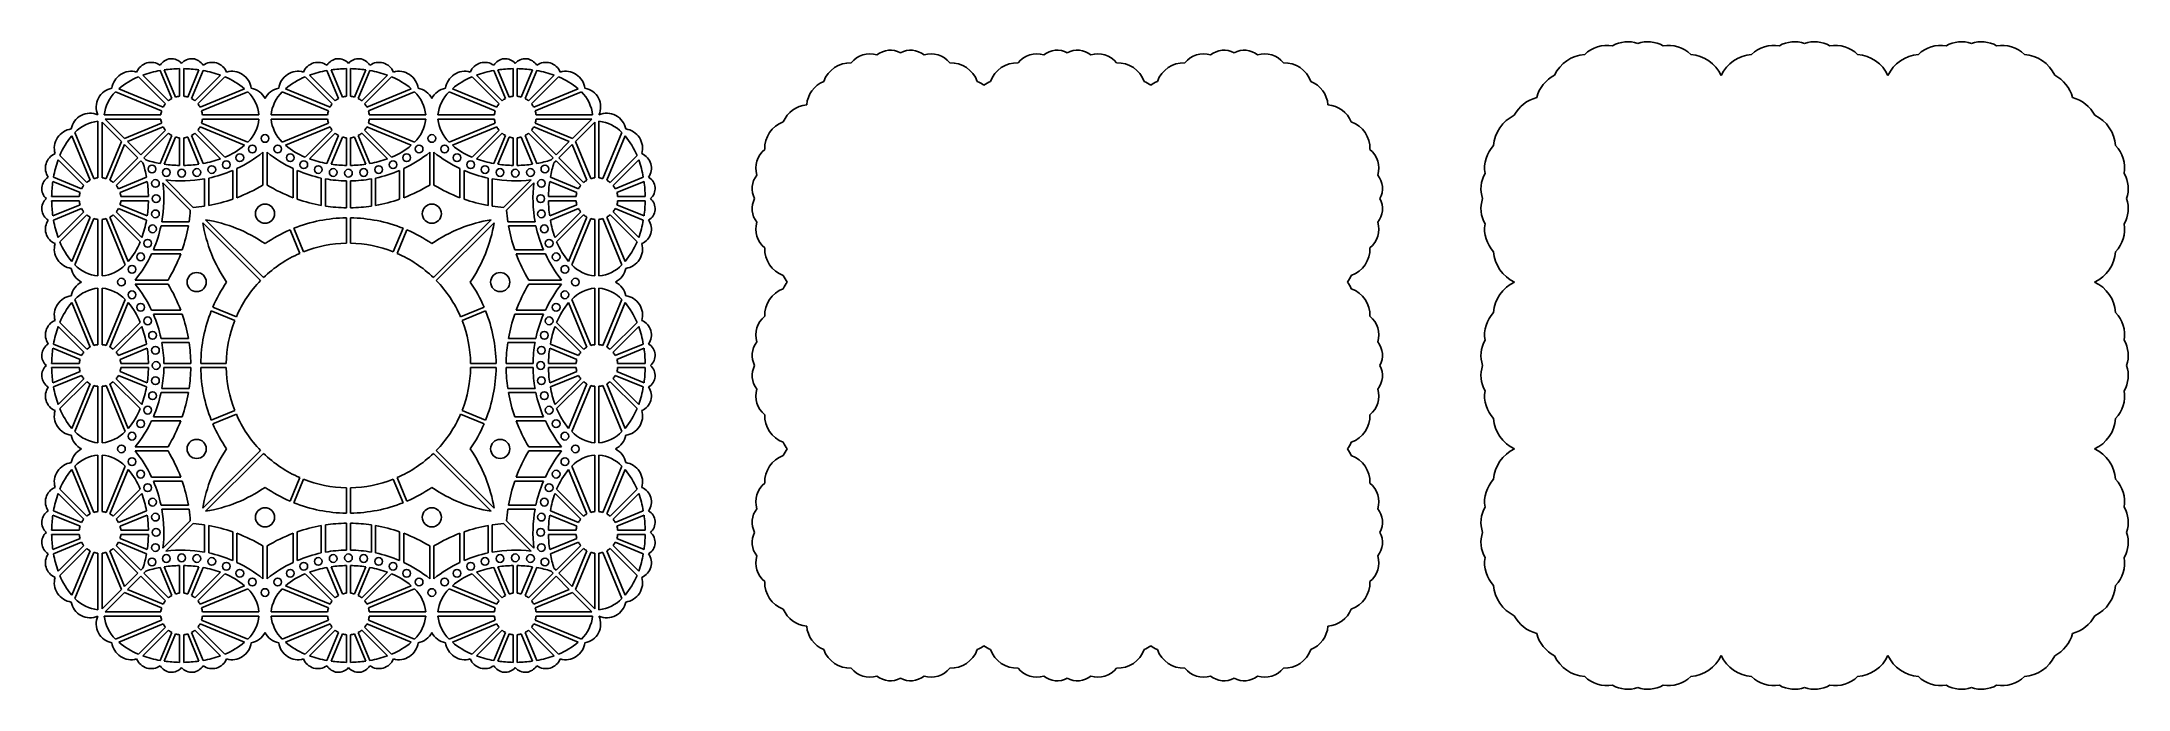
# Model space of a CAD drawing. Extents: x 18 to 756, y -54 to 174.
import ezdxf

# ---------------------------------------------------------------- set-up
doc = ezdxf.new("R2010")
doc.units = 0
doc.layers.get('0').update_dxf_attribs({"linetype": 'CONTINUOUS'})

msp = doc.modelspace()

# ---------------------------------------------------------------- linework, layer by layer
for p, q in [((63.107601, 153.595799), (54.034575, 162.668825)), ((64.302665, 154.394267), (60.193201, 164.315391)), ((65.65079, 154.952629), (61.67333, 164.555066)), ((67.060412, 155.232971), (67.060412, 164.981966)), ((68.519088, 155.232971), (68.519088, 164.981966)), ((69.92871, 154.952629), (73.90617, 164.555066)), ((71.276835, 154.394267), (75.386299, 164.315391)), ((72.471899, 153.595799), (81.544925, 162.668825)), ((122.073155, 153.595799), (113.000129, 162.668825)), ((123.268219, 154.394267), (119.158755, 164.315391)), ((124.616344, 154.952629), (120.638885, 164.555066)), ((126.025967, 155.232971), (126.025967, 164.981966)), ((127.484642, 155.232971), (127.484642, 164.981966)), ((128.894264, 154.952629), (132.871724, 164.555066)), ((130.242389, 154.394267), (134.351853, 164.315391)), ((131.437453, 153.595799), (140.51048, 162.668825)), ((181.03871, 153.595799), (171.965683, 162.668825)), ((182.233774, 154.394267), (178.12431, 164.315391)), ((183.581899, 154.952629), (179.604439, 164.555066)), ((184.991521, 155.232971), (184.991521, 164.981966)), ((186.450196, 155.232971), (186.450196, 164.981966)), ((187.859819, 154.952629), (191.837278, 164.555066)), ((189.207944, 154.394267), (193.317408, 164.315391)), ((190.403008, 153.595799), (199.476034, 162.668825)), ((60.718818, 150.020878), (44.416841, 156.773378)), ((61.27724, 151.368978), (45.579878, 157.871039)), ((62.075779, 152.564028), (52.550968, 162.088839)), ((73.503721, 152.564028), (83.028532, 162.088839)), ((74.30226, 151.368978), (89.999623, 157.871039)), ((74.860682, 150.020878), (91.162659, 156.773378)), ((119.684373, 150.020878), (103.382395, 156.773378)), ((120.242795, 151.368978), (104.545432, 157.871039)), ((121.041334, 152.564028), (111.516522, 162.088839)), ((132.469275, 152.564028), (141.994087, 162.088839)), ((133.267814, 151.368978), (148.965177, 157.871039)), ((133.826236, 150.020878), (150.128213, 156.773378)), ((178.649927, 150.020878), (162.34795, 156.773378)), ((179.208349, 151.368978), (163.510986, 157.871039)), ((180.006888, 152.564028), (170.482076, 162.088839)), ((191.434829, 152.564028), (200.959641, 162.088839)), ((192.233368, 151.368978), (207.930731, 157.871039)), ((192.79179, 150.020878), (209.093768, 156.773378)), ((60.438405, 148.611191), (40.455258, 148.611191)), ((75.141096, 148.611191), (95.124242, 148.611191)), ((119.403959, 148.611191), (99.420812, 148.611191)), ((134.10665, 148.611191), (154.089796, 148.611191)), ((178.369513, 148.611191), (158.386367, 148.611191)), ((193.072204, 148.611191), (213.055351, 148.611191)), ((35.459604, 125.551342), (28.957543, 141.248704)), ((36.807704, 126.109764), (30.055204, 142.411741)), ((38.217391, 126.390177), (38.217391, 146.373324)), ((39.676091, 126.390177), (39.676091, 146.121035)), ((39.676091, 146.121035), (46.534056, 139.26307)), ((60.438405, 147.152491), (40.707547, 147.152491)), ((40.707547, 147.152491), (47.565512, 140.294526)), ((60.718818, 145.742804), (47.565512, 140.294526)), ((61.27724, 144.394704), (48.682321, 139.177718)), ((62.075779, 143.199655), (53.368082, 134.491957)), ((63.107601, 142.167883), (54.399878, 133.46016)), ((64.302665, 141.369415), (60.193201, 131.448292)), ((65.65079, 140.811054), (61.67333, 131.208616)), ((67.060412, 140.530711), (67.060412, 130.781717)), ((68.519088, 140.530711), (68.519088, 130.781717)), ((69.92871, 140.811054), (73.90617, 131.208616)), ((71.276835, 141.369415), (75.386299, 131.448292)), ((72.471899, 142.167883), (81.544925, 133.094857)), ((73.503721, 143.199655), (83.028532, 133.674843)), ((74.30226, 144.394704), (89.999623, 137.892644)), ((74.860682, 145.742804), (91.162659, 138.990304)), ((75.141096, 147.152491), (95.124242, 147.152491)), ((119.403959, 147.152491), (99.420812, 147.152491)), ((119.684373, 145.742804), (103.382395, 138.990304)), ((120.242795, 144.394704), (104.545432, 137.892644)), ((121.041334, 143.199655), (111.516522, 133.674843)), ((122.073155, 142.167883), (113.000129, 133.094857)), ((123.268219, 141.369415), (119.158755, 131.448292)), ((124.616344, 140.811054), (120.638885, 131.208616)), ((126.025967, 140.530711), (126.025967, 130.781717)), ((127.484642, 140.530711), (127.484642, 130.781717)), ((128.894264, 140.811054), (132.871724, 131.208616)), ((130.242389, 141.369415), (134.351853, 131.448292)), ((131.437453, 142.167883), (140.51048, 133.094857)), ((132.469275, 143.199655), (141.994087, 133.674843)), ((133.267814, 144.394704), (148.965177, 137.892644)), ((133.826236, 145.742804), (150.128213, 138.990304)), ((134.10665, 147.152491), (154.089796, 147.152491)), ((178.369513, 147.152491), (158.386367, 147.152491)), ((178.649927, 145.742804), (162.34795, 138.990304)), ((179.208349, 144.394704), (163.510986, 137.892644)), ((180.006888, 143.199655), (170.482076, 133.674843)), ((181.03871, 142.167883), (171.965683, 133.094857)), ((182.233774, 141.369415), (178.12431, 131.448292)), ((183.581899, 140.811054), (179.604439, 131.208616)), ((184.991521, 140.530711), (184.991521, 130.781717)), ((186.450196, 140.530711), (186.450196, 130.781717)), ((187.859819, 140.811054), (191.837278, 131.208616)), ((189.207944, 141.369415), (193.317408, 131.448292)), ((190.403008, 142.167883), (199.11073, 133.46016)), ((191.434829, 143.199655), (200.142527, 134.491957)), ((192.233368, 144.394704), (204.828288, 139.177718)), ((192.79179, 145.742804), (205.945096, 140.294526)), ((193.072204, 147.152491), (212.803061, 147.152491)), ((212.803061, 147.152491), (205.945096, 140.294526)), ((213.834518, 146.121035), (206.976553, 139.26307)), ((213.834518, 126.390177), (213.834518, 146.121035)), ((215.293218, 126.390177), (215.293218, 146.373324)), ((216.702905, 126.109764), (223.455405, 142.411741)), ((218.051005, 125.551342), (224.553065, 141.248704)), ((33.232783, 123.720981), (24.159757, 132.794007)), ((34.264554, 124.752803), (24.739743, 134.277614)), ((41.085778, 126.109764), (46.534056, 139.26307)), ((42.433878, 125.551342), (47.650864, 138.146261)), ((43.628927, 124.752803), (52.336625, 133.4605)), ((47.650864, 138.146261), (52.336625, 133.4605)), ((48.682321, 139.177718), (53.368082, 134.491957)), ((54.399878, 133.46016), (55.146524, 132.713514)), ((96.542542, 123.843476), (96.542532, 135.411727)), ((98.002542, 123.843459), (98.002532, 135.41172)), ((155.507947, 123.843459), (155.507957, 135.41172)), ((156.967947, 123.843476), (156.967957, 135.411727)), ((199.11073, 133.46016), (198.364084, 132.713514)), ((204.828288, 139.177718), (200.142527, 134.491957)), ((205.859744, 138.146261), (201.173984, 133.4605)), ((209.881681, 124.752803), (201.173984, 133.4605)), ((211.076731, 125.551342), (205.859744, 138.146261)), ((212.424831, 126.109764), (206.976553, 139.26307)), ((219.246054, 124.752803), (228.770866, 134.277614)), ((220.277826, 123.720981), (229.350852, 132.794007)), ((32.434315, 122.525917), (22.513191, 126.635381)), ((44.660699, 123.720981), (53.368422, 132.428704)), ((45.459167, 122.525917), (55.380291, 126.635381)), ((53.368422, 132.428704), (54.115068, 131.682058)), ((62.211648, 125.64931), (71.898923, 115.962034)), ((75.928104, 116.409891), (75.928112, 126.035759)), ((77.388104, 116.646376), (77.388113, 126.322852)), ((85.881024, 118.842774), (85.881033, 129.019217)), ((87.341024, 119.369467), (87.341033, 129.67454)), ((107.20403, 119.369467), (107.204021, 129.67454)), ((108.664031, 118.842774), (108.664022, 129.019217)), ((117.15695, 116.646376), (117.156942, 126.322852)), ((118.616951, 116.409891), (118.616942, 126.035759)), ((134.893538, 116.409891), (134.893547, 126.035759)), ((136.353538, 116.646376), (136.353547, 126.322852)), ((144.846458, 118.842774), (144.846467, 129.019217)), ((146.306458, 119.369467), (146.306467, 129.67454)), ((166.169464, 119.369467), (166.169455, 129.67454)), ((167.629465, 118.842774), (167.629456, 129.019217)), ((176.122384, 116.646376), (176.122376, 126.322852)), ((177.582385, 116.409891), (177.582376, 126.035759)), ((191.298841, 125.64931), (181.611565, 115.962034)), ((208.051442, 122.525917), (198.130318, 126.635381)), ((200.142187, 132.428704), (199.395541, 131.682058)), ((208.84991, 123.720981), (200.142187, 132.428704)), ((221.076294, 122.525917), (230.997418, 126.635381)), ((31.595611, 119.76817), (21.846616, 119.76817)), ((31.595611, 118.309494), (21.846616, 118.309494)), ((31.875953, 121.177792), (22.273516, 125.155252)), ((46.017528, 121.177792), (55.619966, 125.155252)), ((46.297871, 119.76817), (56.046865, 119.76817)), ((46.297871, 118.309494), (56.046865, 118.309494)), ((61.179272, 124.616934), (70.866548, 114.929659)), ((126.025255, 115.814426), (126.025247, 125.315419)), ((127.485255, 115.814426), (127.485247, 125.315417)), ((192.331221, 124.616931), (182.643954, 114.929647)), ((207.212738, 119.76817), (197.463743, 119.76817)), ((207.212738, 118.309494), (197.463743, 118.309494)), ((207.493081, 121.177792), (197.890643, 125.155252)), ((221.634655, 121.177792), (231.237093, 125.155252)), ((221.914998, 119.76817), (231.663992, 119.76817)), ((221.914998, 118.309494), (231.663992, 118.309494)), ((31.875953, 116.899872), (22.273516, 112.922412)), ((32.434315, 115.551747), (22.513191, 111.442283)), ((33.232783, 114.356683), (24.159757, 105.283657)), ((34.264554, 113.324861), (24.739743, 103.80005)), ((35.459604, 112.526322), (28.957543, 96.828959)), ((36.807704, 111.9679), (30.055204, 95.665923)), ((38.217391, 111.687486), (38.217391, 91.70434)), ((39.676091, 111.687486), (39.676091, 91.70434)), ((41.085778, 111.9679), (47.838278, 95.665923)), ((42.433878, 112.526322), (48.935938, 96.828959)), ((43.628927, 113.324861), (53.153739, 103.80005)), ((44.660699, 114.356683), (53.733725, 105.283657)), ((45.459167, 115.551747), (55.380291, 111.442283)), ((46.017528, 116.899872), (55.619966, 112.922412)), ((70.418691, 110.900478), (60.792823, 110.90047)), ((96.729915, 91.130989), (76.2851, 111.575768)), ((126.025266, 103.265552), (126.025258, 112.266615)), ((127.485266, 103.265553), (127.485258, 112.266617)), ((156.780639, 91.131042), (177.225293, 111.575732)), ((183.091813, 110.900467), (192.717682, 110.900467)), ((207.493081, 116.899872), (197.890643, 112.922412)), ((208.051442, 115.551747), (198.130318, 111.442283)), ((208.84991, 114.356683), (199.776884, 105.283657)), ((209.881681, 113.324861), (200.35687, 103.80005)), ((211.076731, 112.526322), (204.57467, 96.828959)), ((212.424831, 111.9679), (205.672331, 95.665923)), ((213.834518, 111.687486), (213.834518, 91.70434)), ((215.293218, 111.687486), (215.293218, 91.70434)), ((216.702905, 111.9679), (223.455405, 95.665923)), ((218.051005, 112.526322), (224.553065, 96.828959)), ((219.246054, 113.324861), (228.770866, 103.80005)), ((220.277826, 114.356683), (229.350852, 105.283657)), ((221.076294, 115.551747), (230.997418, 111.442283)), ((221.634655, 116.899872), (231.237093, 112.922412)), ((70.182206, 109.440478), (60.50573, 109.440469)), ((95.69754, 90.098612), (75.252729, 110.543387)), ((109.551869, 99.698362), (106.107304, 108.014257)), ((110.900733, 100.257081), (107.456168, 108.572976)), ((142.609805, 100.257109), (146.054355, 108.573011)), ((143.958669, 99.698392), (147.40322, 108.014294)), ((157.813016, 90.098667), (178.25765, 110.543337)), ((183.3283, 109.440467), (193.004776, 109.440467)), ((67.459115, 99.487558), (57.154042, 99.487549)), ((67.985808, 100.947558), (57.809365, 100.947549)), ((185.524706, 100.947549), (195.701148, 100.947549)), ((186.051399, 99.487549), (196.356473, 99.487549)), ((62.985106, 90.28604), (51.416855, 90.28605)), ((62.985123, 88.82604), (51.416862, 88.82605)), ((190.5254, 88.826035), (202.093661, 88.826056)), ((190.525417, 90.286035), (202.093667, 90.286056)), ((35.459604, 66.585787), (28.957543, 82.28315)), ((36.807704, 67.144209), (30.055204, 83.446187)), ((38.217391, 67.424623), (38.217391, 87.40777)), ((39.676091, 67.424623), (39.676091, 87.40777)), ((41.085778, 67.144209), (47.838278, 83.446187)), ((42.433878, 66.585787), (48.935938, 82.28315)), ((211.076731, 66.585787), (204.57467, 82.28315)), ((212.424831, 67.144209), (205.672331, 83.446187)), ((213.834518, 67.424623), (213.834518, 87.40777)), ((215.293218, 67.424623), (215.293218, 87.40777)), ((216.702905, 67.144209), (223.455405, 83.446187)), ((218.051005, 66.585787), (224.553065, 82.28315)), ((33.232783, 64.755427), (24.159757, 73.828453)), ((34.264554, 65.787248), (24.739743, 75.31206)), ((43.628927, 65.787248), (53.153739, 75.31206)), ((44.660699, 64.755427), (53.733725, 73.828453)), ((67.459115, 79.624552), (57.154042, 79.624561)), ((67.985808, 78.164551), (57.809365, 78.16456)), ((86.571473, 75.927778), (78.255499, 79.372358)), ((87.13019, 77.276643), (78.814215, 80.721223)), ((166.380389, 77.276713), (174.696284, 80.721278)), ((166.939108, 75.927849), (175.255003, 79.372414)), ((185.524725, 78.164542), (195.701168, 78.16456)), ((186.051417, 79.624543), (196.35649, 79.624561)), ((208.84991, 64.755427), (199.776884, 73.828453)), ((209.881681, 65.787248), (200.35687, 75.31206)), ((219.246054, 65.787248), (228.770866, 75.31206)), ((220.277826, 64.755427), (229.350852, 73.828453)), ((32.434315, 63.560363), (22.513191, 67.669827)), ((45.459167, 63.560363), (55.380291, 67.669827)), ((70.182206, 69.671632), (60.50573, 69.67164)), ((70.418691, 68.211631), (60.792823, 68.21164)), ((183.09185, 68.21162), (192.717719, 68.211637)), ((183.328335, 69.671621), (193.004811, 69.671637)), ((208.051442, 63.560363), (198.130318, 67.669827)), ((221.076294, 63.560363), (230.997418, 67.669827)), ((31.595611, 60.802615), (21.846616, 60.802615)), ((31.595611, 59.34394), (21.846616, 59.34394)), ((31.875953, 62.212238), (22.273516, 66.189697)), ((46.017528, 62.212238), (55.619966, 66.189697)), ((46.297871, 60.802615), (56.046865, 60.802615)), ((46.297871, 59.34394), (56.046865, 59.34394)), ((71.014156, 60.803327), (61.513163, 60.803335)), ((71.014158, 59.343327), (61.513165, 59.343335)), ((83.563029, 60.80324), (74.561905, 60.803232)), ((83.56303, 59.34324), (74.561908, 59.343232)), ((169.947578, 60.803316), (178.948642, 60.803324)), ((169.947579, 59.343316), (178.948643, 59.343324)), ((182.49639, 60.803337), (191.997383, 60.803337)), ((182.496393, 59.343337), (191.997386, 59.343337)), ((207.212738, 60.802615), (197.463743, 60.802615)), ((207.212738, 59.34394), (197.463743, 59.34394)), ((207.493081, 62.212238), (197.890643, 66.189697)), ((221.634655, 62.212238), (231.237093, 66.189697)), ((221.914998, 60.802615), (231.663992, 60.802615)), ((221.914998, 59.34394), (231.663992, 59.34394)), ((31.875953, 57.934318), (22.273516, 53.956858)), ((32.434315, 56.586193), (22.513191, 52.476729)), ((33.232783, 55.391129), (24.159757, 46.318102)), ((34.264554, 54.359307), (24.739743, 44.834495)), ((35.459604, 53.560768), (28.957543, 37.863405)), ((36.807704, 53.002346), (30.055204, 36.700369)), ((38.217391, 52.721932), (38.217391, 32.738786)), ((39.676091, 52.721932), (39.676091, 32.738786)), ((41.085778, 53.002346), (47.838278, 36.700369)), ((42.433878, 53.560768), (48.935938, 37.863405)), ((43.628927, 54.359307), (53.153739, 44.834495)), ((44.660699, 55.391129), (53.733725, 46.318102)), ((45.459167, 56.586193), (55.380291, 52.476729)), ((46.017528, 57.934318), (55.619966, 53.956858)), ((70.418691, 51.935044), (60.792823, 51.935035)), ((183.091864, 51.935033), (192.717733, 51.935032)), ((207.493081, 57.934318), (197.890643, 53.956858)), ((208.051442, 56.586193), (198.130318, 52.476729)), ((208.84991, 55.391129), (199.776884, 46.318102)), ((209.881681, 54.359307), (200.35687, 44.834495)), ((211.076731, 53.560768), (204.57467, 37.863405)), ((212.424831, 53.002346), (205.672331, 36.700369)), ((213.834518, 52.721932), (213.834518, 32.738786)), ((215.293218, 52.721932), (215.293218, 32.738786)), ((216.702905, 53.002346), (223.455405, 36.700369)), ((218.051005, 53.560768), (224.553065, 37.863405)), ((219.246054, 54.359307), (228.770866, 44.834495)), ((220.277826, 55.391129), (229.350852, 46.318102)), ((221.076294, 56.586193), (230.997418, 52.476729)), ((221.634655, 57.934318), (231.237093, 53.956858)), ((70.182206, 50.475044), (60.50573, 50.475035)), ((183.328351, 50.475033), (193.004827, 50.475032)), ((67.459115, 40.522124), (57.154042, 40.522115)), ((67.985808, 41.982124), (57.809365, 41.982115)), ((86.571501, 44.218706), (78.255575, 40.774128)), ((87.13022, 42.869843), (78.814296, 39.425265)), ((166.380419, 42.869913), (174.696321, 39.425362)), ((166.939136, 44.218777), (175.255037, 40.774227)), ((185.524757, 41.982115), (195.701199, 41.982115)), ((186.05145, 40.522115), (196.356524, 40.522115)), ((62.985106, 29.860635), (51.416855, 29.860625)), ((62.985123, 31.320635), (51.416862, 31.320625)), ((95.697593, 30.047888), (75.252792, 9.603051)), ((157.813069, 30.047943), (178.25776, 9.603288)), ((190.52545, 31.32063), (202.093711, 31.32063)), ((190.525469, 29.86063), (202.093719, 29.86063)), ((35.459604, 7.620233), (28.957543, 23.317596)), ((36.807704, 8.178655), (30.055204, 24.480632)), ((38.217391, 8.459069), (38.217391, 28.442215)), ((39.676091, 8.459069), (39.676091, 28.442215)), ((41.085778, 8.178655), (47.838278, 24.480632)), ((42.433878, 7.620233), (48.935938, 23.317596)), ((96.72997, 29.015513), (76.285316, 8.570823)), ((156.780694, 29.015566), (177.225509, 8.570788)), ((211.076731, 7.620233), (204.57467, 23.317596)), ((212.424831, 8.178655), (205.672331, 24.480632)), ((213.834518, 8.459069), (213.834518, 28.442215)), ((215.293218, 8.459069), (215.293218, 28.442215)), ((216.702905, 8.178655), (223.455405, 24.480632)), ((218.051005, 7.620233), (224.553065, 23.317596)), ((33.232783, 5.789872), (24.159757, 14.862899)), ((34.264554, 6.821694), (24.739743, 16.346506)), ((43.628927, 6.821694), (53.153739, 16.346506)), ((44.660699, 5.789872), (53.733725, 14.862899)), ((67.459115, 20.659118), (57.154042, 20.659127)), ((67.985808, 19.199117), (57.809365, 19.199126)), ((109.551939, 20.448163), (106.107389, 12.132261)), ((110.900804, 19.889446), (107.456253, 11.573545)), ((126.025342, 16.881003), (126.02535, 7.879939)), ((127.485342, 16.881004), (127.48535, 7.87994)), ((142.609876, 19.889474), (146.054441, 11.573579)), ((143.958739, 20.448193), (147.403305, 12.132298)), ((185.524776, 19.199108), (195.701219, 19.199126)), ((186.051468, 20.659109), (196.356541, 20.659127)), ((208.84991, 5.789872), (199.776884, 14.862899)), ((209.881681, 6.821694), (200.35687, 16.346506)), ((219.246054, 6.821694), (228.770866, 16.346506)), ((220.277826, 5.789872), (229.350852, 14.862899)), ((32.434315, 4.594808), (22.513191, 8.704272)), ((45.459167, 4.594808), (55.380291, 8.704272)), ((70.182206, 10.706198), (60.50573, 10.706206)), ((70.418691, 9.246197), (60.792823, 9.246206)), ((183.091901, 9.246186), (192.71777, 9.246203)), ((183.328386, 10.706186), (193.004862, 10.706203)), ((208.051442, 4.594808), (198.130318, 8.704272)), ((221.076294, 4.594808), (230.997418, 8.704272)), ((31.595611, 1.837061), (21.846616, 1.837061)), ((31.595611, 0.378386), (21.846616, 0.378386)), ((31.875953, 3.246683), (22.273516, 7.224143)), ((46.017528, 3.246683), (55.619966, 7.224143)), ((46.297871, 1.837061), (56.046865, 1.837061)), ((46.297871, 0.378386), (56.046865, 0.378386)), ((61.179272, -4.470259), (70.866548, 5.217017)), ((62.211764, -5.502751), (71.899032, 4.184533)), ((75.928213, 3.736681), (75.928229, -5.889188)), ((77.388213, 3.500196), (77.38823, -6.17628)), ((85.881135, 1.303806), (85.881152, -8.872637)), ((87.341136, 0.777114), (87.341154, -9.527959)), ((107.204142, 0.777132), (107.204141, -9.527942)), ((108.664142, 1.303825), (108.664141, -8.872617)), ((117.157059, 3.500231), (117.157059, -6.176245)), ((118.617059, 3.736718), (118.617059, -5.889151)), ((126.025342, 4.332191), (126.025358, -5.168802)), ((127.485342, 4.33219), (127.485358, -5.168803)), ((134.893647, 3.736732), (134.893664, -5.889137)), ((136.353647, 3.500247), (136.353664, -6.176229)), ((144.846569, 1.303857), (144.846587, -8.872586)), ((146.30657, 0.777165), (146.306588, -9.527908)), ((166.169576, 0.777183), (166.169576, -9.527891)), ((167.629576, 1.303876), (167.629576, -8.872566)), ((176.122493, 3.500282), (176.122493, -6.176194)), ((177.582493, 3.736769), (177.582493, -5.8891)), ((191.298958, -5.502639), (181.611674, 4.184628)), ((192.331333, -4.470262), (182.644049, 5.217005)), ((207.212738, 1.837061), (197.463743, 1.837061)), ((207.212738, 0.378386), (197.463743, 0.378386)), ((207.493081, 3.246683), (197.890643, 7.224143)), ((221.634655, 3.246683), (231.237093, 7.224143)), ((221.914998, 1.837061), (231.663992, 1.837061)), ((221.914998, 0.378386), (231.663992, 0.378386)), ((31.875953, -1.031237), (22.273516, -5.008696)), ((32.434315, -2.379362), (22.513191, -6.488826)), ((33.232783, -3.574426), (24.159757, -12.647452)), ((34.264554, -4.606247), (24.739743, -14.131059)), ((35.459604, -5.404786), (28.957543, -21.102149)), ((36.807704, -5.963208), (30.055204, -22.265186)), ((38.217391, -6.243622), (38.217391, -26.226769)), ((39.676091, -6.243622), (39.676091, -25.974479)), ((41.085778, -5.963208), (46.534056, -19.116514)), ((42.433878, -5.404786), (47.650864, -17.999706)), ((43.628927, -4.606247), (52.336625, -13.313945)), ((44.660699, -3.574426), (53.368422, -12.282148)), ((45.459167, -2.379362), (55.380291, -6.488826)), ((46.017528, -1.031237), (55.619966, -5.008696)), ((96.542657, -3.696887), (96.542657, -15.265137)), ((98.002657, -3.696868), (98.002657, -15.265129)), ((155.508062, -3.696818), (155.508082, -15.265079)), ((156.968062, -3.696835), (156.968082, -15.265085)), ((207.493081, -1.031237), (197.890643, -5.008696)), ((208.051442, -2.379362), (198.130318, -6.488826)), ((208.84991, -3.574426), (200.142187, -12.282148)), ((209.881681, -4.606247), (201.173984, -13.313945)), ((211.076731, -5.404786), (205.859744, -17.999706)), ((212.424831, -5.963208), (206.976553, -19.116514)), ((213.834518, -6.243622), (213.834518, -25.974479)), ((215.293218, -6.243622), (215.293218, -26.226769)), ((216.702905, -5.963208), (223.455405, -22.265186)), ((218.051005, -5.404786), (224.553065, -21.102149)), ((219.246054, -4.606247), (228.770866, -14.131059)), ((220.277826, -3.574426), (229.350852, -12.647452)), ((221.076294, -2.379362), (230.997418, -6.488826)), ((221.634655, -1.031237), (231.237093, -5.008696)), ((47.650864, -17.999706), (52.336625, -13.313945)), ((48.682321, -19.031162), (53.368082, -14.345402)), ((62.075779, -23.053099), (53.368082, -14.345402)), ((53.368422, -12.282148), (54.115068, -11.535502)), ((54.399878, -13.313605), (55.146524, -12.566959)), ((63.107601, -22.021328), (54.399878, -13.313605)), ((64.302665, -21.22286), (60.193201, -11.301736)), ((65.65079, -20.664498), (61.67333, -11.062061)), ((67.060412, -20.384156), (67.060412, -10.635161)), ((68.519088, -20.384156), (68.519088, -10.635161)), ((69.92871, -20.664498), (73.90617, -11.062061)), ((71.276835, -21.22286), (75.386299, -11.301736)), ((72.471899, -22.021328), (81.544925, -12.948302)), ((73.503721, -23.053099), (83.028532, -13.528288)), ((121.041334, -23.053099), (111.516522, -13.528288)), ((122.073155, -22.021328), (113.000129, -12.948302)), ((123.268219, -21.22286), (119.158755, -11.301736)), ((124.616344, -20.664498), (120.638885, -11.062061)), ((126.025967, -20.384156), (126.025967, -10.635161)), ((127.484642, -20.384156), (127.484642, -10.635161)), ((128.894264, -20.664498), (132.871724, -11.062061)), ((130.242389, -21.22286), (134.351853, -11.301736)), ((131.437453, -22.021328), (140.51048, -12.948302)), ((132.469275, -23.053099), (141.994087, -13.528288)), ((180.006888, -23.053099), (170.482076, -13.528288)), ((181.03871, -22.021328), (171.965683, -12.948302)), ((182.233774, -21.22286), (178.12431, -11.301736)), ((183.581899, -20.664498), (179.604439, -11.062061)), ((184.991521, -20.384156), (184.991521, -10.635161)), ((186.450196, -20.384156), (186.450196, -10.635161)), ((187.859819, -20.664498), (191.837278, -11.062061)), ((189.207944, -21.22286), (193.317408, -11.301736)), ((190.403008, -22.021328), (199.11073, -13.313605)), ((191.434829, -23.053099), (200.142527, -14.345402)), ((199.11073, -13.313605), (198.364084, -12.566959)), ((200.142187, -12.282148), (199.395541, -11.535502)), ((204.828288, -19.031162), (200.142527, -14.345402)), ((205.859744, -17.999706), (201.173984, -13.313945)), ((39.676091, -25.974479), (46.534056, -19.116514)), ((40.707547, -27.005936), (47.565512, -20.147971)), ((60.718818, -25.596249), (47.565512, -20.147971)), ((61.27724, -24.248149), (48.682321, -19.031162)), ((74.30226, -24.248149), (89.999623, -17.746088)), ((74.860682, -25.596249), (91.162659, -18.843749)), ((119.684373, -25.596249), (103.382395, -18.843749)), ((120.242795, -24.248149), (104.545432, -17.746088)), ((133.267814, -24.248149), (148.965177, -17.746088)), ((133.826236, -25.596249), (150.128213, -18.843749)), ((178.649927, -25.596249), (162.34795, -18.843749)), ((179.208349, -24.248149), (163.510986, -17.746088)), ((192.233368, -24.248149), (204.828288, -19.031162)), ((192.79179, -25.596249), (205.945096, -20.147971)), ((212.803061, -27.005936), (205.945096, -20.147971)), ((213.834518, -25.974479), (206.976553, -19.116514)), ((60.438405, -28.464636), (40.455258, -28.464636)), ((60.438405, -27.005936), (40.707547, -27.005936)), ((75.141096, -27.005936), (95.124242, -27.005936)), ((75.141096, -28.464636), (95.124242, -28.464636)), ((119.403959, -27.005936), (99.420812, -27.005936)), ((119.403959, -28.464636), (99.420812, -28.464636)), ((134.10665, -27.005936), (154.089796, -27.005936)), ((134.10665, -28.464636), (154.089796, -28.464636)), ((178.369513, -27.005936), (158.386367, -27.005936)), ((178.369513, -28.464636), (158.386367, -28.464636)), ((193.072204, -27.005936), (212.803061, -27.005936)), ((193.072204, -28.464636), (213.055351, -28.464636)), ((60.718818, -29.874323), (44.416841, -36.626823)), ((61.27724, -31.222423), (45.579878, -37.724483)), ((62.075779, -32.417472), (52.550968, -41.942284)), ((63.107601, -33.449244), (54.034575, -42.52227)), ((64.302665, -34.247712), (60.193201, -44.168836)), ((65.65079, -34.806073), (61.67333, -44.408511)), ((67.060412, -35.086416), (67.060412, -44.83541)), ((68.519088, -35.086416), (68.519088, -44.83541)), ((69.92871, -34.806073), (73.90617, -44.408511)), ((71.276835, -34.247712), (75.386299, -44.168836)), ((72.471899, -33.449244), (81.544925, -42.52227)), ((73.503721, -32.417472), (83.028532, -41.942284)), ((74.30226, -31.222423), (89.999623, -37.724483)), ((74.860682, -29.874323), (91.162659, -36.626823)), ((119.684373, -29.874323), (103.382395, -36.626823)), ((120.242795, -31.222423), (104.545432, -37.724483)), ((121.041334, -32.417472), (111.516522, -41.942284)), ((122.073155, -33.449244), (113.000129, -42.52227)), ((123.268219, -34.247712), (119.158755, -44.168836)), ((124.616344, -34.806073), (120.638885, -44.408511)), ((126.025967, -35.086416), (126.025967, -44.83541)), ((127.484642, -35.086416), (127.484642, -44.83541)), ((128.894264, -34.806073), (132.871724, -44.408511)), ((130.242389, -34.247712), (134.351853, -44.168836)), ((131.437453, -33.449244), (140.51048, -42.52227)), ((132.469275, -32.417472), (141.994087, -41.942284)), ((133.267814, -31.222423), (148.965177, -37.724483)), ((133.826236, -29.874323), (150.128213, -36.626823)), ((178.649927, -29.874323), (162.34795, -36.626823)), ((179.208349, -31.222423), (163.510986, -37.724483)), ((180.006888, -32.417472), (170.482076, -41.942284)), ((181.03871, -33.449244), (171.965683, -42.52227)), ((182.233774, -34.247712), (178.12431, -44.168836)), ((183.581899, -34.806073), (179.604439, -44.408511)), ((184.991521, -35.086416), (184.991521, -44.83541)), ((186.450196, -35.086416), (186.450196, -44.83541)), ((187.859819, -34.806073), (191.837278, -44.408511)), ((189.207944, -34.247712), (193.317408, -44.168836)), ((190.403008, -33.449244), (199.476034, -42.52227)), ((191.434829, -32.417472), (200.959641, -41.942284)), ((192.233368, -31.222423), (207.930731, -37.724483)), ((192.79179, -29.874323), (209.093768, -36.626823))]:
    msp.add_line(p, q)
for centre, radius in [((97.272527, 140.309293), 1.367997), ((156.238081, 140.309293), 1.367997), ((88.359604, 133.497547), 1.367997), ((92.772857, 136.588983), 1.367997), ((101.772198, 136.588983), 1.367997), ((106.18545, 133.497547), 1.367997), ((147.325158, 133.497547), 1.367997), ((151.738411, 136.588983), 1.367997), ((160.737632, 136.588983), 1.367997), ((165.150884, 133.497547), 1.367997), ((57.31666, 129.511922), 1.367997), ((58.536639, 124.421513), 1.367997), ((62.407069, 128.291943), 1.367997), ((67.78981, 128.045616), 1.367997), ((73.172432, 128.291943), 1.367997), ((78.463425, 129.311338), 1.367997), ((83.571721, 131.025714), 1.367997), ((110.973333, 131.025714), 1.367997), ((116.081629, 129.311338), 1.367997), ((121.372623, 128.291943), 1.367997), ((126.755244, 128.045616), 1.367997), ((132.137986, 128.291943), 1.367997), ((137.428979, 129.311338), 1.367997), ((142.537275, 131.025714), 1.367997), ((169.938767, 131.025714), 1.367997), ((175.047064, 129.311338), 1.367997), ((180.338057, 128.291943), 1.367997), ((185.720678, 128.045616), 1.367997), ((191.10342, 128.291943), 1.367997), ((194.973854, 124.421512), 1.367997), ((196.193829, 129.511922), 1.367997), ((58.782966, 119.038772), 1.367997), ((194.727532, 119.038771), 1.367997), ((58.536639, 113.65615), 1.367997), ((97.272535, 113.720916), 3.378967), ((156.238089, 113.720916), 3.378967), ((194.973863, 113.656149), 1.367997), ((55.802868, 103.256861), 1.367997), ((57.517244, 108.365157), 1.367997), ((195.993263, 108.365157), 1.367997), ((197.707644, 103.256862), 1.367997), ((53.331035, 98.468978), 1.367997), ((200.17948, 98.468981), 1.367997), ((46.519289, 89.556055), 1.367997), ((50.239599, 94.055725), 1.367997), ((73.10758, 89.556076), 3.378967), ((180.402857, 89.556169), 3.378967), ((203.27092, 94.055732), 1.367997), ((206.991234, 89.556184), 1.367997), ((50.239599, 85.056384), 1.367997), ((53.331035, 80.643132), 1.367997), ((200.179495, 80.643255), 1.367997), ((203.270928, 85.05651), 1.367997), ((55.802868, 75.855249), 1.367997), ((197.707667, 75.85537), 1.367997), ((57.517244, 70.746953), 1.367997), ((58.536639, 65.455959), 1.367997), ((194.973905, 65.456078), 1.367997), ((195.993295, 70.747073), 1.367997), ((58.782966, 60.073338), 1.367997), ((194.727583, 60.073336), 1.367997), ((58.536639, 54.690596), 1.367997), ((194.973914, 54.690715), 1.367997), ((55.802868, 44.291307), 1.367997), ((57.517244, 49.399603), 1.367997), ((195.993314, 49.399723), 1.367997), ((197.707695, 44.291428), 1.367997), ((53.331035, 39.503424), 1.367997), ((200.179531, 39.503547), 1.367997), ((46.519289, 30.590501), 1.367997), ((50.239599, 35.090171), 1.367997), ((73.107631, 30.590522), 3.378967), ((180.402908, 30.590614), 3.378967), ((203.270971, 35.090297), 1.367997), ((206.991285, 30.59063), 1.367997), ((50.239599, 26.09083), 1.367997), ((53.331035, 21.677577), 1.367997), ((200.179546, 21.677701), 1.367997), ((203.270979, 26.090956), 1.367997), ((55.802868, 16.889695), 1.367997), ((197.707718, 16.889816), 1.367997), ((57.517244, 11.781398), 1.367997), ((58.536639, 6.490405), 1.367997), ((97.272535, 6.425639), 3.378967), ((156.238089, 6.425639), 3.378967), ((194.973956, 6.490524), 1.367997), ((195.993346, 11.781518), 1.367997), ((58.782966, 1.107783), 1.367997), ((194.727634, 1.107902), 1.367997), ((58.536639, -4.274958), 1.367997), ((62.407067, -8.145383), 1.367997), ((67.789809, -7.899052), 1.367997), ((73.172431, -8.145374), 1.367997), ((121.372622, -8.145332), 1.367997), ((126.755363, -7.899001), 1.367997), ((132.137985, -8.145323), 1.367997), ((180.338176, -8.145281), 1.367997), ((185.720797, -7.89895), 1.367997), ((191.103539, -8.145272), 1.367997), ((194.973965, -4.274839), 1.367997), ((57.31666, -9.365367), 1.367997), ((78.463425, -9.164764), 1.367997), ((83.571722, -10.879136), 1.367997), ((88.359608, -13.350964), 1.367997), ((106.185454, -13.350949), 1.367997), ((110.973335, -10.879113), 1.367997), ((116.081629, -9.164732), 1.367997), ((137.428979, -9.164713), 1.367997), ((142.537277, -10.879085), 1.367997), ((147.325162, -13.350913), 1.367997), ((165.151008, -13.350898), 1.367997), ((169.938889, -10.879062), 1.367997), ((175.047183, -9.164681), 1.367997), ((196.193949, -9.365247), 1.367997), ((92.772863, -16.442397), 1.367997), ((97.272537, -20.162703), 1.367997), ((101.772204, -16.442389), 1.367997), ((151.738417, -16.442346), 1.367997), ((156.238091, -20.162652), 1.367997), ((160.737758, -16.442338), 1.367997)]:
    msp.add_circle(centre, radius)
for centre, radius, start, end in [((311.116377, 161.640169), 8.552276, 73.223953, 140.868414), ((318.335785, 163.859964), 7.628532, 62.136912, 128.519948), ((325.466332, 163.859964), 7.628532, 51.480052, 117.863088), ((332.68574, 161.640169), 8.552276, 39.131586, 106.776047), ((370.081931, 161.640169), 8.552276, 73.223953, 140.868414), ((377.301339, 163.859964), 7.628532, 62.136912, 128.519948), ((384.431886, 163.859964), 7.628532, 51.480052, 117.863088), ((391.651294, 161.640169), 8.552276, 39.131586, 106.776047), ((429.047485, 161.640169), 8.552276, 73.223953, 140.868414), ((436.266893, 163.859964), 7.628532, 62.136912, 128.519948), ((443.397441, 163.859964), 7.628532, 51.480052, 117.863088), ((450.616849, 161.640169), 8.552276, 39.131586, 106.776047), ((564.744744, 157.110696), 12.933211, 94.328081, 154.46517), ((571.734309, 161.640169), 11.552276, 80.711811, 133.592646), ((578.953717, 163.859964), 10.628532, 70.400482, 120.253046), ((586.084264, 163.859964), 10.628532, 59.746954, 109.599518), ((593.303672, 161.640169), 11.552276, 46.407354, 99.288189), ((600.293238, 157.110696), 12.933211, 25.135299, 85.671919), ((623.710298, 157.110696), 12.933211, 94.328081, 154.864701), ((630.699863, 161.640169), 11.552276, 80.711811, 133.592646), ((637.919271, 163.859964), 10.628532, 70.400482, 120.253046), ((645.049818, 163.859964), 10.628532, 59.746954, 109.599518), ((652.269227, 161.640169), 11.552276, 46.407354, 99.288189), ((659.258792, 157.110696), 12.933211, 25.135299, 85.671919), ((682.675852, 157.110696), 12.933211, 94.328081, 154.864701), ((689.665417, 161.640169), 11.552276, 80.711811, 133.592646), ((696.884825, 163.859964), 10.628532, 70.400482, 120.253046), ((704.015373, 163.859964), 10.628532, 59.746954, 109.599518), ((711.234781, 161.640169), 11.552276, 46.407354, 99.288189), ((718.224346, 157.110696), 12.933211, 25.53483, 85.671919), ((50.015503, 157.110696), 6.933211, 74.359445, 171.899521), ((57.005068, 161.640169), 5.552276, 54.690724, 157.251244), ((66.806161, 127.240233), 37.660305, 100.113283, 109.82363), ((64.224476, 163.859964), 4.628532, 39.620809, 150.045157), ((67.762147, 121.923246), 43.064437, 90.933676, 98.128202), ((71.355024, 163.859964), 4.628532, 29.954843, 140.379191), ((67.817353, 121.923246), 43.064437, 81.871798, 89.066324), ((78.574432, 161.640169), 5.552276, 22.748756, 125.309276), ((68.773339, 127.240233), 37.660305, 70.17637, 79.886717), ((85.563997, 157.110696), 6.933211, 8.100479, 105.640555), ((108.981057, 157.110696), 6.933211, 74.359445, 171.899521), ((115.970623, 161.640169), 5.552276, 54.690724, 157.251244), ((125.771715, 127.240233), 37.660305, 100.113283, 109.82363), ((123.190031, 163.859964), 4.628532, 39.620809, 150.045157), ((126.727701, 121.923246), 43.064437, 90.933676, 98.128202), ((130.320578, 163.859964), 4.628532, 29.954843, 140.379191), ((126.782907, 121.923246), 43.064437, 81.871798, 89.066324), ((137.539986, 161.640169), 5.552276, 22.748756, 125.309276), ((127.738894, 127.240233), 37.660305, 70.17637, 79.886717), ((144.529551, 157.110696), 6.933211, 8.100479, 105.640555), ((167.946612, 157.110696), 6.933211, 74.359445, 171.899521), ((174.936177, 161.640169), 5.552276, 54.690724, 157.251244), ((184.737269, 127.240233), 37.660305, 100.113283, 109.82363), ((182.155585, 163.859964), 4.628532, 39.620809, 150.045157), ((185.693256, 121.923246), 43.064437, 90.933676, 98.128202), ((189.286132, 163.859964), 4.628532, 29.954843, 140.379191), ((185.748461, 121.923246), 43.064437, 81.871798, 89.066324), ((196.50554, 161.640169), 5.552276, 22.748756, 125.309276), ((186.704448, 127.240233), 37.660305, 70.17637, 79.886717), ((203.495106, 157.110696), 6.933211, 8.100479, 105.640555), ((304.126811, 157.110696), 9.933211, 87.948561, 160.247146), ((339.675305, 157.110696), 9.933211, 19.752854, 92.051439), ((363.092366, 157.110696), 9.933211, 87.948561, 160.247146), ((398.64086, 157.110696), 9.933211, 19.752854, 92.051439), ((422.05792, 157.110696), 9.933211, 87.948561, 160.247146), ((457.606414, 157.110696), 9.933211, 19.752854, 92.051439), ((559.106247, 151.426819), 12.772638, 118.178229, 164.79373), ((723.862843, 151.426819), 12.772638, 15.20627, 61.821771), ((44.377006, 151.426819), 6.772638, 100.425349, 204.565664), ((53.492792, 147.325806), 13.100745, 133.850679, 174.369342), ((62.317212, 138.077665), 25.921343, 112.133417, 130.217957), ((67.78975, 147.881601), 7.387461, 95.665838, 106.830373), ((67.78975, 147.881601), 7.387461, 73.169627, 84.334162), ((73.262288, 138.077665), 25.921343, 49.782043, 67.866583), ((82.086708, 147.325806), 13.100745, 5.630658, 46.149321), ((91.202494, 151.426819), 6.772638, 26.329479, 79.574651), ((103.34256, 151.426819), 6.772638, 100.425349, 153.670521), ((112.458346, 147.325806), 13.100745, 133.850679, 174.369342), ((121.282766, 138.077665), 25.921343, 112.133417, 130.217957), ((126.755304, 147.881601), 7.387461, 95.665838, 106.830373), ((126.755304, 147.881601), 7.387461, 73.169627, 84.334162), ((132.227843, 138.077665), 25.921343, 49.782043, 67.866583), ((141.052262, 147.325806), 13.100745, 5.630658, 46.149321), ((150.168048, 151.426819), 6.772638, 26.329479, 79.574651), ((162.308115, 151.426819), 6.772638, 100.425349, 153.670521), ((171.423901, 147.325806), 13.100745, 133.850679, 174.369342), ((180.24832, 138.077665), 25.921343, 112.133417, 130.217957), ((185.720859, 147.881601), 7.387461, 95.665838, 106.830373), ((185.720859, 147.881601), 7.387461, 73.169627, 84.334162), ((191.193397, 138.077665), 25.921343, 49.782043, 67.866583), ((200.017817, 147.325806), 13.100745, 5.630658, 46.149321), ((209.133603, 151.426819), 6.772638, 335.434336, 79.574651), ((298.488314, 151.426819), 9.772638, 112.312346, 175.497186), ((345.313802, 151.426819), 9.772638, 51.601639, 67.687654), ((357.453869, 151.426819), 9.772638, 112.312346, 128.398361), ((404.279357, 151.426819), 9.772638, 51.601639, 67.687654), ((416.419423, 151.426819), 9.772638, 112.312346, 128.398361), ((463.244911, 151.426819), 9.772638, 4.502814, 67.687654), ((35.401763, 142.451576), 6.772638, 65.434336, 169.574651), ((67.78975, 147.881601), 7.387461, 163.167053, 174.332193), ((67.78975, 147.881601), 7.387461, 140.666415, 151.831439), ((67.78975, 147.881601), 7.387461, 118.165988, 129.3308), ((67.78975, 147.881601), 7.387461, 50.6692, 61.834012), ((67.78975, 147.881601), 7.387461, 28.168561, 39.333585), ((67.78975, 147.881601), 7.387461, 5.667807, 16.832947), ((126.755304, 147.881601), 7.387461, 163.167053, 174.332193), ((126.755304, 147.881601), 7.387461, 140.666415, 151.831439), ((126.755304, 147.881601), 7.387461, 118.165988, 129.3308), ((126.755304, 147.881601), 7.387461, 50.6692, 61.834012), ((126.755304, 147.881601), 7.387461, 28.168561, 39.333585), ((126.755304, 147.881601), 7.387461, 5.667807, 16.832947), ((185.720859, 147.881601), 7.387461, 163.167053, 174.332193), ((185.720859, 147.881601), 7.387461, 140.666415, 151.831439), ((185.720859, 147.881601), 7.387461, 118.165988, 129.3308), ((185.720859, 147.881601), 7.387461, 50.6692, 61.834012), ((185.720859, 147.881601), 7.387461, 28.168561, 39.333585), ((185.720859, 147.881601), 7.387461, 5.667807, 16.832947), ((218.108846, 142.451576), 6.772638, 10.425349, 114.565664), ((289.513071, 142.451576), 9.772638, 94.502814, 157.687654), ((472.220154, 142.451576), 9.772638, 22.312346, 85.497186), ((544.447127, 136.813079), 12.933211, 115.53483, 175.671919), ((550.131003, 142.451576), 12.772638, 105.20627, 151.821771), ((732.838087, 142.451576), 12.772638, 28.178229, 74.79373), ((738.521963, 136.813079), 12.933211, 4.328081, 64.46517), ((29.717886, 136.813079), 6.933211, 98.100479, 195.640555), ((48.750917, 124.51137), 25.921343, 139.782043, 157.866583), ((39.502776, 133.33579), 13.100745, 95.630658, 136.149321), ((67.78975, 147.882082), 7.387461, 185.667807, 196.832947), ((67.78975, 147.882082), 7.387461, 208.168561, 219.333585), ((67.78975, 147.882082), 7.387461, 230.6692, 241.834012), ((67.78975, 147.882082), 7.387461, 253.169627, 264.334162), ((67.78975, 147.882082), 7.387461, 275.665838, 286.830373), ((67.78975, 147.882082), 7.387461, 298.165988, 309.3308), ((67.78975, 147.882082), 7.387461, 320.666415, 331.831439), ((67.78975, 147.882082), 7.387461, 343.167053, 354.332193), ((82.086708, 148.437876), 13.100745, 313.850679, 354.369342), ((112.458346, 148.437876), 13.100745, 185.630658, 226.149321), ((126.755304, 147.882082), 7.387461, 185.667807, 196.832947), ((126.755304, 147.882082), 7.387461, 208.168561, 219.333585), ((126.755304, 147.882082), 7.387461, 230.6692, 241.834012), ((126.755304, 147.882082), 7.387461, 253.169627, 264.334162), ((126.755304, 147.882082), 7.387461, 275.665838, 286.830373), ((126.755304, 147.882082), 7.387461, 298.165988, 309.3308), ((126.755304, 147.882082), 7.387461, 320.666415, 331.831439), ((126.755304, 147.882082), 7.387461, 343.167053, 354.332193), ((141.052262, 148.437876), 13.100745, 313.850679, 354.369342), ((171.423901, 148.437876), 13.100745, 185.630658, 226.149321), ((185.720859, 147.882082), 7.387461, 185.667807, 196.832947), ((185.720859, 147.882082), 7.387461, 208.168561, 219.333585), ((185.720859, 147.882082), 7.387461, 230.6692, 241.834012), ((185.720859, 147.882082), 7.387461, 253.169627, 264.334162), ((185.720859, 147.882082), 7.387461, 275.665838, 286.830373), ((185.720859, 147.882082), 7.387461, 298.165988, 309.3308), ((185.720859, 147.882082), 7.387461, 320.666415, 331.831439), ((185.720859, 147.882082), 7.387461, 343.167053, 354.332193), ((214.007833, 133.33579), 13.100745, 43.850679, 84.369342), ((204.759691, 124.51137), 25.921343, 22.133417, 40.217957), ((223.792722, 136.813079), 6.933211, 344.359445, 81.899521), ((283.829195, 136.813079), 9.933211, 109.752854, 182.051439), ((477.904031, 136.813079), 9.933211, 357.948561, 70.247146), ((25.188413, 129.823514), 5.552276, 112.748756, 215.309276), ((59.588349, 120.022421), 37.660305, 160.17637, 169.886717), ((68.773339, 168.52345), 37.660305, 280.113283, 289.82363), ((73.262288, 157.686018), 25.921343, 292.133417, 310.217957), ((67.789748, 171.279002), 45.969381, 295.170352, 308.717195), ((126.755306, 171.279002), 45.969381, 231.282819, 244.829648), ((121.282766, 157.686018), 25.921343, 229.782043, 247.866583), ((125.771715, 168.52345), 37.660305, 250.17637, 259.886717), ((127.738894, 168.52345), 37.660305, 280.113283, 289.82363), ((132.227843, 157.686018), 25.921343, 292.133417, 310.217957), ((126.755183, 171.279002), 45.969381, 295.170352, 308.717181), ((185.72074, 171.279002), 45.969381, 231.282805, 244.829648), ((180.24832, 157.686018), 25.921343, 229.782043, 247.866583), ((184.737269, 168.52345), 37.660305, 250.17637, 259.886717), ((193.922259, 120.022421), 37.660305, 10.113283, 19.82363), ((228.322195, 129.823514), 5.552276, 324.690724, 67.251244), ((279.299722, 129.823514), 8.552276, 129.131586, 196.776047), ((482.433504, 129.823514), 8.552276, 343.223953, 50.868414), ((539.917654, 129.823514), 11.552276, 136.407354, 189.288189), ((743.051436, 129.823514), 11.552276, 350.711811, 43.592646), ((22.968618, 122.604106), 4.628532, 119.954843, 230.379191), ((38.946981, 119.038832), 7.387461, 118.168561, 129.333585), ((38.946981, 119.038832), 7.387461, 95.667807, 106.832947), ((38.9465, 119.038832), 7.387461, 73.167053, 84.332193), ((38.9465, 119.038832), 7.387461, 50.666415, 61.831439), ((18.305132, 120.022421), 37.660305, 10.113283, 18.035136), ((66.806161, 168.52345), 37.660305, 251.964864, 259.886717), ((67.762147, 173.840436), 43.064437, 261.871798, 269.066324), ((67.789748, 171.279002), 45.969381, 263.030335, 280.197326), ((67.817353, 173.840436), 43.064437, 270.933676, 278.128202), ((67.789748, 171.279002), 45.969381, 282.051984, 293.175619), ((126.755306, 171.279002), 45.969381, 246.824381, 257.948016), ((126.755306, 171.279002), 45.969381, 259.802674, 269.090023), ((126.727701, 173.840436), 43.064437, 261.871798, 269.066324), ((126.782907, 173.840436), 43.064437, 270.933676, 278.128202), ((126.755183, 171.279002), 45.969381, 270.909977, 280.197326), ((126.755183, 171.279002), 45.969381, 282.051984, 293.175619), ((185.72074, 171.279002), 45.969381, 246.824381, 257.948016), ((185.72074, 171.279002), 45.969381, 259.802674, 276.969665), ((185.693256, 173.840436), 43.064437, 261.871798, 269.066324), ((185.748461, 173.840436), 43.064437, 270.933676, 278.128202), ((186.704448, 168.52345), 37.660305, 280.113283, 288.035136), ((235.205476, 120.022421), 37.660305, 161.964864, 169.886717), ((214.564108, 119.038832), 7.387461, 118.168561, 129.333585), ((214.564108, 119.038832), 7.387461, 95.667807, 106.832947), ((214.563627, 119.038832), 7.387461, 73.167053, 84.332193), ((214.563627, 119.038832), 7.387461, 50.666415, 61.831439), ((230.541991, 122.604106), 4.628532, 309.620809, 60.045157), ((277.079926, 122.604106), 7.628532, 141.480052, 207.863088), ((484.653299, 122.604106), 7.628532, 332.136912, 38.519948), ((537.697858, 122.604106), 10.628532, 149.746954, 199.599518), ((745.271232, 122.604106), 10.628532, 340.400482, 30.253046), ((22.968618, 115.473558), 4.628532, 129.620809, 240.045157), ((64.905336, 119.066435), 43.064437, 171.871798, 179.066324), ((64.905336, 119.011229), 43.064437, 180.933676, 188.128202), ((38.946981, 119.038832), 7.387461, 163.169627, 174.334162), ((38.946981, 119.038832), 7.387461, 185.665838, 196.830373), ((38.946981, 119.038832), 7.387461, 140.6692, 151.834012), ((38.9465, 119.038832), 7.387461, 28.165988, 39.3308), ((38.9465, 119.038832), 7.387461, 5.665838, 16.830373), ((38.9465, 119.038832), 7.387461, 343.169627, 354.334162), ((12.988146, 119.066435), 43.064437, 0.933676, 8.128202), ((12.988146, 119.011229), 43.064437, 351.871798, 359.066324), ((15.54958, 119.038834), 45.969381, 349.802674, 6.969665), ((67.789748, 171.279002), 55.469381, 279.964549, 289.035193), ((67.789748, 171.279002), 55.469381, 290.638447, 301.221927), ((126.755306, 171.279002), 55.469381, 238.778108, 249.361553), ((126.755306, 171.279002), 55.469381, 250.964807, 260.035451), ((126.755183, 171.279002), 55.469381, 279.964549, 289.035193), ((126.755183, 171.279002), 55.469381, 290.638447, 301.221892), ((185.72074, 171.279002), 55.469381, 238.778073, 249.361553), ((185.72074, 171.279002), 55.469381, 250.964807, 260.035451), ((237.960918, 119.03887), 45.969381, 173.030384, 190.197375), ((240.522463, 119.066435), 43.064437, 171.871798, 179.066324), ((240.522463, 119.011229), 43.064437, 180.933676, 188.128202), ((214.564108, 119.038832), 7.387461, 163.169627, 174.334162), ((214.564108, 119.038832), 7.387461, 185.665838, 196.830373), ((214.564108, 119.038832), 7.387461, 140.6692, 151.834012), ((214.563627, 119.038832), 7.387461, 28.165988, 39.3308), ((214.563627, 119.038832), 7.387461, 5.665838, 16.830373), ((214.563627, 119.038832), 7.387461, 343.169627, 354.334162), ((188.605273, 119.066435), 43.064437, 0.933676, 8.128202), ((188.605273, 119.011229), 43.064437, 351.871798, 359.066324), ((230.541991, 115.473558), 4.628532, 299.954843, 50.379191), ((277.079926, 115.473558), 7.628532, 152.136912, 218.519948), ((484.653299, 115.473558), 7.628532, 321.480052, 27.863088), ((537.697858, 115.473558), 10.628532, 160.400482, 210.253046), ((745.271232, 115.473558), 10.628532, 329.746954, 19.599518), ((25.188413, 108.25415), 5.552276, 144.690724, 247.251244), ((59.588349, 118.055243), 37.660305, 190.113283, 199.82363), ((38.946981, 119.038832), 7.387461, 208.165988, 219.3308), ((38.946981, 119.038832), 7.387461, 230.666415, 241.831439), ((38.946981, 119.038832), 7.387461, 253.167053, 264.332193), ((38.9465, 119.038832), 7.387461, 275.667807, 286.832947), ((38.9465, 119.038832), 7.387461, 298.168561, 309.333585), ((38.9465, 119.038832), 7.387461, 320.6692, 331.834012), ((18.305132, 118.055243), 37.660305, 340.17637, 349.886717), ((15.54958, 119.038834), 55.469381, 351.563224, 355.751633), ((67.789748, 171.279002), 55.469381, 274.248367, 278.436776), ((67.78975, 60.073278), 52.198443, 55.610137, 80.633388), ((126.755304, 60.073278), 52.198443, 90.801363, 111.698738), ((126.755306, 171.279002), 55.469381, 261.563224, 269.245889), ((126.755183, 171.279002), 55.469381, 270.754111, 278.436776), ((126.755304, 60.073278), 52.198443, 68.301363, 89.198738), ((185.720859, 60.073278), 52.198443, 99.366852, 124.389863), ((185.72074, 171.279002), 55.469381, 261.563224, 265.751633), ((237.960918, 119.03887), 55.469381, 184.248416, 188.436826), ((235.205476, 118.055243), 37.660305, 190.113283, 199.82363), ((214.564108, 119.038832), 7.387461, 208.165988, 219.3308), ((214.564108, 119.038832), 7.387461, 230.666415, 241.831439), ((214.564108, 119.038832), 7.387461, 253.167053, 264.332193), ((214.563627, 119.038832), 7.387461, 275.667807, 286.832947), ((214.563627, 119.038832), 7.387461, 298.168561, 309.333585), ((214.563627, 119.038832), 7.387461, 320.6692, 331.834012), ((193.922259, 118.055243), 37.660305, 340.17637, 349.886717), ((228.322195, 108.25415), 5.552276, 292.748756, 35.309276), ((279.299722, 108.25415), 8.552276, 163.223953, 230.868414), ((482.433504, 108.25415), 8.552276, 309.131586, 16.776047), ((48.750917, 113.566294), 25.921343, 202.133417, 220.217957), ((29.142564, 113.566294), 25.921343, 319.782043, 337.866583), ((15.54958, 119.038834), 45.969381, 336.824381, 347.948016), ((15.54958, 119.038834), 55.469381, 340.964807, 350.035451), ((126.755193, 119.038892), 52.198443, 189.366784, 214.389912), ((126.755304, 60.073278), 52.198443, 113.301363, 124.389863), ((126.755304, 60.073278), 43.198443, 90.968324, 111.531777), ((126.755304, 60.073278), 43.198443, 68.468324, 89.031777), ((126.755304, 60.073278), 52.198443, 55.610137, 66.698738), ((126.755193, 119.038892), 52.198443, 325.610187, 350.63316), ((237.960918, 119.03887), 55.469381, 189.964599, 199.035242), ((237.960918, 119.03887), 45.969381, 192.052034, 203.175668), ((224.368044, 113.566294), 25.921343, 202.133417, 220.217957), ((204.759691, 113.566294), 25.921343, 319.782043, 337.866583), ((539.917654, 108.25415), 11.552276, 170.711811, 223.592646), ((743.051436, 108.25415), 11.552276, 316.407354, 9.288189), ((29.717886, 101.264585), 6.933211, 164.359445, 261.899521), ((15.54958, 119.038834), 45.969381, 321.282805, 334.829648), ((15.54958, 119.038834), 55.469381, 328.778073, 339.361553), ((126.755304, 60.073278), 43.198443, 113.468324, 134.031777), ((126.755304, 60.073278), 43.198443, 45.968324, 66.531777), ((237.960918, 119.03887), 55.469381, 200.638497, 211.221977), ((237.960918, 119.03887), 45.969381, 205.170402, 218.717244), ((223.792722, 101.264585), 6.933211, 278.100479, 15.640555), ((283.829195, 101.264585), 9.933211, 177.948561, 250.247146), ((477.904031, 101.264585), 9.933211, 289.752854, 2.051439), ((544.447127, 101.264585), 12.933211, 184.328081, 244.864701), ((738.521963, 101.264585), 12.933211, 295.135299, 355.671919), ((35.401763, 95.626088), 6.772638, 190.425349, 243.670521), ((35.401763, 83.486022), 6.772638, 116.329479, 169.574651), ((39.502776, 104.741874), 13.100745, 223.850679, 264.369342), ((38.390706, 104.741874), 13.100745, 275.630658, 316.149321), ((15.54958, 60.073276), 45.969381, 25.170352, 38.717181), ((15.54958, 60.073276), 55.469381, 20.638447, 31.221892), ((126.755244, 60.073338), 52.198443, 145.610187, 156.698773), ((126.755304, 60.073278), 43.198443, 135.968324, 156.531777), ((126.755304, 60.073278), 43.198443, 23.468324, 44.031777), ((126.755244, 60.073338), 52.198443, 23.301277, 34.389912), ((237.960969, 60.073312), 55.469381, 148.778157, 159.361602), ((237.960969, 60.073312), 45.969381, 141.282869, 154.829697), ((215.119903, 104.741874), 13.100745, 223.850679, 264.369342), ((214.007833, 104.741874), 13.100745, 275.630658, 316.149321), ((218.108846, 95.626088), 6.772638, 296.329479, 349.574651), ((218.108846, 83.486022), 6.772638, 10.425349, 63.670521), ((289.513071, 95.626088), 9.772638, 202.312346, 218.398361), ((289.513071, 83.486022), 9.772638, 141.601639, 157.687654), ((472.220154, 95.626088), 9.772638, 321.601639, 337.687654), ((472.220154, 83.486022), 9.772638, 22.312346, 38.398361), ((544.447127, 77.847525), 12.933211, 115.135299, 175.671919), ((738.521963, 77.847525), 12.933211, 4.328081, 64.864701), ((29.717886, 77.847525), 6.933211, 98.100479, 195.640555), ((48.750917, 65.545816), 25.921343, 139.782043, 157.866583), ((39.502776, 74.370236), 13.100745, 95.630658, 136.149321), ((38.390706, 74.370236), 13.100745, 43.850679, 84.369342), ((29.142564, 65.545816), 25.921343, 22.133417, 40.217957), ((224.368044, 65.545816), 25.921343, 139.782043, 157.866583), ((215.119903, 74.370236), 13.100745, 95.630658, 136.149321), ((214.007833, 74.370236), 13.100745, 43.850679, 84.369342), ((204.759691, 65.545816), 25.921343, 22.133417, 40.217957), ((223.792722, 77.847525), 6.933211, 344.359445, 81.899521), ((283.829195, 77.847525), 9.933211, 109.752854, 182.051439), ((477.904031, 77.847525), 9.933211, 357.948561, 70.247146), ((25.188413, 70.857959), 5.552276, 112.748756, 215.309276), ((59.588349, 61.056867), 37.660305, 160.17637, 169.886717), ((18.305132, 61.056867), 37.660305, 10.113283, 19.82363), ((15.54958, 60.073276), 45.969381, 12.051984, 23.175619), ((15.54958, 60.073276), 55.469381, 9.964549, 19.035193), ((126.755244, 60.073338), 52.198443, 158.301399, 179.198804), ((126.755304, 60.073278), 43.198443, 158.468324, 179.031777), ((126.755304, 60.073278), 43.198443, 0.968324, 21.531777), ((126.755244, 60.073338), 52.198443, 0.801298, 21.698652), ((237.960969, 60.073312), 55.469381, 160.964857, 170.0355), ((237.960969, 60.073312), 45.969381, 156.824431, 167.948065), ((235.205476, 61.056867), 37.660305, 160.17637, 169.886717), ((193.922259, 61.056867), 37.660305, 10.113283, 19.82363), ((228.322195, 70.857959), 5.552276, 324.690724, 67.251244), ((279.299722, 70.857959), 8.552276, 129.131586, 196.776047), ((482.433504, 70.857959), 8.552276, 343.223953, 50.868414), ((539.917654, 70.857959), 11.552276, 136.407354, 189.288189), ((743.051436, 70.857959), 11.552276, 350.711811, 43.592646), ((22.968618, 63.638551), 4.628532, 119.954843, 230.379191), ((38.946981, 60.073278), 7.387461, 118.168561, 129.333585), ((38.946981, 60.073278), 7.387461, 95.667807, 106.832947), ((38.9465, 60.073278), 7.387461, 73.167053, 84.332193), ((38.9465, 60.073278), 7.387461, 50.666415, 61.831439), ((15.54958, 60.073276), 45.969381, 0.909977, 10.197326), ((15.54958, 60.073276), 55.469381, 0.754111, 8.436776), ((237.960969, 60.073312), 55.469381, 171.563273, 179.245939), ((237.960969, 60.073312), 45.969381, 169.802724, 179.090073), ((214.564108, 60.073278), 7.387461, 118.168561, 129.333585), ((214.564108, 60.073278), 7.387461, 95.667807, 106.832947), ((214.563627, 60.073278), 7.387461, 73.167053, 84.332193), ((214.563627, 60.073278), 7.387461, 50.666415, 61.831439), ((230.541991, 63.638551), 4.628532, 309.620809, 60.045157), ((277.079926, 63.638551), 7.628532, 141.480052, 207.863088), ((484.653299, 63.638551), 7.628532, 332.136912, 38.519948), ((537.697858, 63.638551), 10.628532, 149.746954, 199.599518), ((745.271232, 63.638551), 10.628532, 340.400482, 30.253046), ((22.968618, 56.508004), 4.628532, 129.620809, 240.045157), ((64.905336, 60.100881), 43.064437, 171.871798, 179.066324), ((64.905336, 60.045675), 43.064437, 180.933676, 188.128202), ((38.946981, 60.073278), 7.387461, 163.169627, 174.334162), ((38.946981, 60.073278), 7.387461, 185.665838, 196.830373), ((38.946981, 60.073278), 7.387461, 140.6692, 151.834012), ((38.9465, 60.073278), 7.387461, 28.165988, 39.3308), ((38.9465, 60.073278), 7.387461, 5.665838, 16.830373), ((38.9465, 60.073278), 7.387461, 343.169627, 354.334162), ((12.988146, 60.100881), 43.064437, 0.933676, 8.128202), ((12.988146, 60.045675), 43.064437, 351.871798, 359.066324), ((15.54958, 60.073399), 45.969381, 349.802674, 359.090023), ((15.54958, 60.073399), 55.469381, 351.563224, 359.245889), ((126.755244, 60.073338), 52.198443, 180.801429, 201.698824), ((126.755304, 60.073278), 43.198443, 180.968324, 201.531777), ((126.755304, 60.073278), 43.198443, 338.468324, 359.031777), ((126.755244, 60.073338), 52.198443, 338.301328, 359.198672), ((237.960969, 60.073436), 55.469381, 180.75416, 188.436826), ((237.960969, 60.073436), 45.969381, 180.910027, 190.197375), ((240.522463, 60.100881), 43.064437, 171.871798, 179.066324), ((240.522463, 60.045675), 43.064437, 180.933676, 188.128202), ((214.564108, 60.073278), 7.387461, 163.169627, 174.334162), ((214.564108, 60.073278), 7.387461, 185.665838, 196.830373), ((214.564108, 60.073278), 7.387461, 140.6692, 151.834012), ((214.563627, 60.073278), 7.387461, 28.165988, 39.3308), ((214.563627, 60.073278), 7.387461, 5.665838, 16.830373), ((214.563627, 60.073278), 7.387461, 343.169627, 354.334162), ((188.605273, 60.100881), 43.064437, 0.933676, 8.128202), ((188.605273, 60.045675), 43.064437, 351.871798, 359.066324), ((230.541991, 56.508004), 4.628532, 299.954843, 50.379191), ((277.079926, 56.508004), 7.628532, 152.136912, 218.519948), ((484.653299, 56.508004), 7.628532, 321.480052, 27.863088), ((537.697858, 56.508004), 10.628532, 160.400482, 210.253046), ((745.271232, 56.508004), 10.628532, 329.746954, 19.599518), ((25.188413, 49.288596), 5.552276, 144.690724, 247.251244), ((59.588349, 59.089688), 37.660305, 190.113283, 199.82363), ((38.946981, 60.073278), 7.387461, 208.165988, 219.3308), ((38.946981, 60.073278), 7.387461, 230.666415, 241.831439), ((38.946981, 60.073278), 7.387461, 253.167053, 264.332193), ((38.9465, 60.073278), 7.387461, 275.667807, 286.832947), ((38.9465, 60.073278), 7.387461, 298.168561, 309.333585), ((38.9465, 60.073278), 7.387461, 320.6692, 331.834012), ((18.305132, 59.089688), 37.660305, 340.17637, 349.886717), ((235.205476, 59.089688), 37.660305, 190.113283, 199.82363), ((214.564108, 60.073278), 7.387461, 208.165988, 219.3308), ((214.564108, 60.073278), 7.387461, 230.666415, 241.831439), ((214.564108, 60.073278), 7.387461, 253.167053, 264.332193), ((214.563627, 60.073278), 7.387461, 275.667807, 286.832947), ((214.563627, 60.073278), 7.387461, 298.168561, 309.333585), ((214.563627, 60.073278), 7.387461, 320.6692, 331.834012), ((193.922259, 59.089688), 37.660305, 340.17637, 349.886717), ((228.322195, 49.288596), 5.552276, 292.748756, 35.309276), ((279.299722, 49.288596), 8.552276, 163.223953, 230.868414), ((482.433504, 49.288596), 8.552276, 309.131586, 16.776047), ((48.750917, 54.600739), 25.921343, 202.133417, 220.217957), ((29.142564, 54.600739), 25.921343, 319.782043, 337.866583), ((15.54958, 60.073399), 45.969381, 336.824381, 347.948016), ((15.54958, 60.073399), 55.469381, 340.964807, 350.035451), ((237.960969, 60.073436), 55.469381, 189.964599, 199.035242), ((237.960969, 60.073436), 45.969381, 192.052034, 203.175668), ((224.368044, 54.600739), 25.921343, 202.133417, 220.217957), ((204.759691, 54.600739), 25.921343, 319.782043, 337.866583), ((539.917654, 49.288596), 11.552276, 170.711811, 223.592646), ((743.051436, 49.288596), 11.552276, 316.407354, 9.288189), ((29.717886, 42.299031), 6.933211, 164.359445, 261.899521), ((15.54958, 60.073399), 45.969381, 321.282819, 334.829648), ((15.54958, 60.073399), 55.469381, 328.778108, 339.361553), ((126.755244, 60.073338), 52.198443, 203.30145, 214.389912), ((126.755304, 60.073278), 43.198443, 203.468324, 224.031777), ((126.755304, 60.073278), 43.198443, 315.968324, 336.531777), ((126.755244, 60.073338), 52.198443, 325.610187, 336.698702), ((237.960969, 60.073436), 55.469381, 200.638497, 211.221942), ((237.960969, 60.073436), 45.969381, 205.170402, 218.71723), ((223.792722, 42.299031), 6.933211, 278.100479, 15.640555), ((283.829195, 42.299031), 9.933211, 177.948561, 250.247146), ((477.904031, 42.299031), 9.933211, 289.752854, 2.051439), ((544.447127, 42.299031), 12.933211, 184.328081, 244.864701), ((738.521963, 42.299031), 12.933211, 295.135299, 355.671919), ((35.401763, 36.660534), 6.772638, 190.425349, 243.670521), ((35.401763, 24.520467), 6.772638, 116.329479, 169.574651), ((39.502776, 45.77632), 13.100745, 223.850679, 264.369342), ((38.390706, 45.77632), 13.100745, 275.630658, 316.149321), ((15.54958, 1.107842), 45.969381, 25.170352, 38.717195), ((15.54958, 1.107842), 55.469381, 20.638447, 31.221927), ((126.755295, 1.107783), 52.198443, 145.610187, 170.63348), ((126.755295, 1.107783), 52.198443, 9.366784, 34.389912), ((237.96102, 1.107878), 55.469381, 148.778122, 159.361602), ((237.96102, 1.107878), 45.969381, 141.282855, 154.829697), ((215.119903, 45.77632), 13.100745, 223.850679, 264.369342), ((214.007833, 45.77632), 13.100745, 275.630658, 316.149321), ((218.108846, 36.660534), 6.772638, 296.329479, 349.574651), ((218.108846, 24.520467), 6.772638, 10.425349, 63.670521), ((289.513071, 36.660534), 9.772638, 202.312346, 218.398361), ((289.513071, 24.520467), 9.772638, 141.601639, 157.687654), ((289.513071, 24.520467), 9.772638, 141.601639, 157.687654), ((472.220154, 36.660534), 9.772638, 321.601639, 337.687654), ((472.220154, 24.520467), 9.772638, 22.312346, 38.398361), ((544.447127, 18.88197), 12.933211, 115.135299, 175.671919), ((738.521963, 18.88197), 12.933211, 4.328081, 64.864701), ((29.717886, 18.88197), 6.933211, 98.100479, 195.640555), ((48.750917, 6.580262), 25.921343, 139.782043, 157.866583), ((39.502776, 15.404681), 13.100745, 95.630658, 136.149321), ((38.390706, 15.404681), 13.100745, 43.850679, 84.369342), ((29.142564, 6.580262), 25.921343, 22.133417, 40.217957), ((126.755304, 60.073278), 43.198443, 225.968324, 246.531777), ((126.755304, 60.073278), 43.198443, 293.468324, 314.031777), ((224.368044, 6.580262), 25.921343, 139.782043, 157.866583), ((215.119903, 15.404681), 13.100745, 95.630658, 136.149321), ((214.007833, 15.404681), 13.100745, 43.850679, 84.369342), ((204.759691, 6.580262), 25.921343, 22.133417, 40.217957), ((223.792722, 18.88197), 6.933211, 344.359445, 81.899521), ((283.829195, 18.88197), 9.933211, 109.752854, 182.051439), ((477.904031, 18.88197), 9.933211, 357.948561, 70.247146), ((25.188413, 11.892405), 5.552276, 112.748756, 215.309276), ((59.588349, 2.091313), 37.660305, 160.17637, 169.886717), ((18.305132, 2.091313), 37.660305, 10.113283, 19.82363), ((15.54958, 1.107842), 45.969381, 12.051984, 23.175619), ((15.54958, 1.107842), 55.469381, 9.964549, 19.035193), ((67.78975, 60.073278), 52.198443, 279.366852, 304.389863), ((126.755304, 60.073278), 52.198443, 235.610137, 246.698738), ((126.755304, 60.073278), 43.198443, 248.468324, 269.031777), ((126.755304, 60.073278), 43.198443, 270.968324, 291.531777), ((126.755304, 60.073278), 52.198443, 293.301363, 304.389863), ((185.720859, 60.073278), 52.198443, 235.610137, 260.633388), ((237.96102, 1.107878), 55.469381, 160.964857, 170.0355), ((237.96102, 1.107878), 45.969381, 156.824431, 167.948065), ((235.205476, 2.091313), 37.660305, 160.17637, 169.886717), ((193.922259, 2.091313), 37.660305, 10.113283, 19.82363), ((228.322195, 11.892405), 5.552276, 324.690724, 67.251244), ((279.299722, 11.892405), 8.552276, 129.131586, 196.776047), ((482.433504, 11.892405), 8.552276, 343.223953, 50.868414), ((539.917654, 11.892405), 11.552276, 136.407354, 189.288189), ((743.051436, 11.892405), 11.552276, 350.711811, 43.592646), ((22.968618, 4.672997), 4.628532, 119.954843, 230.379191), ((38.946981, 1.107723), 7.387461, 118.168561, 129.333585), ((38.946981, 1.107723), 7.387461, 95.667807, 106.832947), ((38.9465, 1.107723), 7.387461, 73.167053, 84.332193), ((38.9465, 1.107723), 7.387461, 50.666415, 61.831439), ((15.54958, 1.107842), 45.969381, 353.030335, 10.197326), ((15.54958, 1.107842), 55.469381, 4.248367, 8.436776), ((126.755304, 60.073278), 52.198443, 248.301363, 269.198738), ((126.755304, 60.073278), 52.198443, 270.801363, 291.698738), ((237.96102, 1.107878), 55.469381, 171.563273, 175.751683), ((237.96102, 1.107878), 45.969381, 169.802724, 186.969715), ((214.564108, 1.107723), 7.387461, 118.168561, 129.333585), ((214.564108, 1.107723), 7.387461, 95.667807, 106.832947), ((214.563627, 1.107723), 7.387461, 73.167053, 84.332193), ((214.563627, 1.107723), 7.387461, 50.666415, 61.831439), ((230.541991, 4.672997), 4.628532, 309.620809, 60.045157), ((277.079926, 4.672997), 7.628532, 141.480052, 207.863088), ((484.653299, 4.672997), 7.628532, 332.136912, 38.519948), ((537.697858, 4.672997), 10.628532, 149.746954, 199.599518), ((745.271232, 4.672997), 10.628532, 340.400482, 30.253046), ((22.968618, -2.45755), 4.628532, 129.620809, 240.045157), ((64.905336, 1.135326), 43.064437, 171.871798, 179.066324), ((64.905336, 1.080121), 43.064437, 180.933676, 188.128202), ((38.946981, 1.107723), 7.387461, 163.169627, 174.334162), ((38.946981, 1.107723), 7.387461, 185.665838, 196.830373), ((38.946981, 1.107723), 7.387461, 140.6692, 151.834012), ((38.9465, 1.107723), 7.387461, 28.165988, 39.3308), ((38.9465, 1.107723), 7.387461, 5.665838, 16.830373), ((38.9465, 1.107723), 7.387461, 343.169627, 354.334162), ((12.988146, 1.135326), 43.064437, 0.933676, 8.128202), ((12.988146, 1.080121), 43.064437, 351.871798, 359.066324), ((67.789905, -51.132438), 55.469381, 81.563273, 85.751683), ((67.789905, -51.132438), 55.469381, 70.964857, 80.0355), ((67.789905, -51.132438), 55.469381, 58.778122, 69.361602), ((126.755462, -51.132387), 55.469381, 110.638497, 121.221942), ((126.755462, -51.132387), 55.469381, 99.964599, 109.035242), ((126.755462, -51.132387), 55.469381, 90.75416, 98.436826), ((126.755339, -51.132387), 55.469381, 81.563273, 89.245939), ((126.755339, -51.132387), 55.469381, 70.964857, 80.0355), ((126.755339, -51.132387), 55.469381, 58.778157, 69.361602), ((185.720896, -51.132336), 55.469381, 110.638497, 121.221977), ((185.720896, -51.132336), 55.469381, 99.964599, 109.035242), ((185.720896, -51.132336), 55.469381, 94.248416, 98.436826), ((240.522463, 1.135326), 43.064437, 171.871798, 179.066324), ((240.522463, 1.080121), 43.064437, 180.933676, 188.128202), ((214.564108, 1.107723), 7.387461, 163.169627, 174.334162), ((214.564108, 1.107723), 7.387461, 185.665838, 196.830373), ((214.564108, 1.107723), 7.387461, 140.6692, 151.834012), ((214.563627, 1.107723), 7.387461, 28.165988, 39.3308), ((214.563627, 1.107723), 7.387461, 5.665838, 16.830373), ((214.563627, 1.107723), 7.387461, 343.169627, 354.334162), ((188.605273, 1.135326), 43.064437, 0.933676, 8.128202), ((188.605273, 1.080121), 43.064437, 351.871798, 359.066324), ((230.541991, -2.45755), 4.628532, 299.954843, 50.379191), ((277.079926, -2.45755), 7.628532, 152.136912, 218.519948), ((484.653299, -2.45755), 7.628532, 321.480052, 27.863088), ((537.697858, -2.45755), 10.628532, 160.400482, 210.253046), ((745.271232, -2.45755), 10.628532, 329.746954, 19.599518), ((25.188413, -9.676958), 5.552276, 144.690724, 247.251244), ((59.588349, 0.124134), 37.660305, 190.113283, 199.82363), ((38.946981, 1.107723), 7.387461, 208.165988, 219.3308), ((38.946981, 1.107723), 7.387461, 230.666415, 241.831439), ((38.946981, 1.107723), 7.387461, 253.167053, 264.332193), ((38.9465, 1.107723), 7.387461, 275.667807, 286.832947), ((38.9465, 1.107723), 7.387461, 298.168561, 309.333585), ((38.9465, 1.107723), 7.387461, 320.6692, 331.834012), ((18.305132, 0.124134), 37.660305, 341.964864, 349.886717), ((67.789905, -51.132438), 45.969381, 79.802724, 96.969715), ((67.789905, -51.132438), 45.969381, 66.824431, 77.948065), ((126.755462, -51.132387), 45.969381, 102.052034, 113.175668), ((126.755462, -51.132387), 45.969381, 90.910027, 100.197375), ((126.755339, -51.132387), 45.969381, 79.802724, 89.090073), ((126.755339, -51.132387), 45.969381, 66.824431, 77.948065), ((185.720896, -51.132336), 45.969381, 102.052034, 113.175668), ((185.720896, -51.132336), 45.969381, 83.030384, 100.197375), ((235.205476, 0.124134), 37.660305, 190.113283, 198.035136), ((214.564108, 1.107723), 7.387461, 208.165988, 219.3308), ((214.564108, 1.107723), 7.387461, 230.666415, 241.831439), ((214.564108, 1.107723), 7.387461, 253.167053, 264.332193), ((214.563627, 1.107723), 7.387461, 275.667807, 286.832947), ((214.563627, 1.107723), 7.387461, 298.168561, 309.333585), ((214.563627, 1.107723), 7.387461, 320.6692, 331.834012), ((193.922259, 0.124134), 37.660305, 340.17637, 349.886717), ((228.322195, -9.676958), 5.552276, 292.748756, 35.309276), ((279.299722, -9.676958), 8.552276, 163.223953, 230.868414), ((482.433504, -9.676958), 8.552276, 309.131586, 16.776047), ((48.750917, -4.364815), 25.921343, 202.133417, 220.217957), ((66.806161, -48.376894), 37.660305, 100.113283, 108.035136), ((67.762147, -53.693881), 43.064437, 90.933676, 98.128202), ((67.817353, -53.693881), 43.064437, 81.871798, 89.066324), ((68.773339, -48.376894), 37.660305, 70.17637, 79.886717), ((73.262288, -37.539462), 25.921343, 49.782043, 67.866583), ((67.789905, -51.132438), 45.969381, 51.282855, 64.829697), ((126.755462, -51.132387), 45.969381, 115.170402, 128.71723), ((121.282766, -37.539462), 25.921343, 112.133417, 130.217957), ((125.771715, -48.376894), 37.660305, 100.113283, 109.82363), ((126.727701, -53.693881), 43.064437, 90.933676, 98.128202), ((126.782907, -53.693881), 43.064437, 81.871798, 89.066324), ((127.738894, -48.376894), 37.660305, 70.17637, 79.886717), ((132.227843, -37.539462), 25.921343, 49.782043, 67.866583), ((126.755339, -51.132387), 45.969381, 51.282869, 64.829697), ((185.720896, -51.132336), 45.969381, 115.170402, 128.717244), ((180.24832, -37.539462), 25.921343, 112.133417, 130.217957), ((184.737269, -48.376894), 37.660305, 100.113283, 109.82363), ((185.693256, -53.693881), 43.064437, 90.933676, 98.128202), ((185.748461, -53.693881), 43.064437, 81.871798, 89.066324), ((186.704448, -48.376894), 37.660305, 71.964864, 79.886717), ((204.759691, -4.364815), 25.921343, 319.782043, 337.866583), ((539.917654, -9.676958), 11.552276, 170.711811, 223.592646), ((743.051436, -9.676958), 11.552276, 316.407354, 9.288189), ((29.717886, -16.666524), 6.933211, 164.359445, 261.899521), ((67.78975, -27.735526), 7.387461, 118.165988, 129.3308), ((67.78975, -27.735526), 7.387461, 95.665838, 106.830373), ((67.78975, -27.735526), 7.387461, 73.169627, 84.334162), ((67.78975, -27.735526), 7.387461, 50.6692, 61.834012), ((82.086708, -28.291321), 13.100745, 5.630658, 46.149321), ((112.458346, -28.291321), 13.100745, 133.850679, 174.369342), ((126.755304, -27.735526), 7.387461, 118.165988, 129.3308), ((126.755304, -27.735526), 7.387461, 95.665838, 106.830373), ((126.755304, -27.735526), 7.387461, 73.169627, 84.334162), ((126.755304, -27.735526), 7.387461, 50.6692, 61.834012), ((141.052262, -28.291321), 13.100745, 5.630658, 46.149321), ((171.423901, -28.291321), 13.100745, 133.850679, 174.369342), ((185.720859, -27.735526), 7.387461, 118.165988, 129.3308), ((185.720859, -27.735526), 7.387461, 95.665838, 106.830373), ((185.720859, -27.735526), 7.387461, 73.169627, 84.334162), ((185.720859, -27.735526), 7.387461, 50.6692, 61.834012), ((223.792722, -16.666524), 6.933211, 278.100479, 15.640555), ((283.829195, -16.666524), 9.933211, 177.948561, 250.247146), ((477.904031, -16.666524), 9.933211, 289.752854, 2.051439), ((544.447127, -16.666524), 12.933211, 184.328081, 244.46517), ((738.521963, -16.666524), 12.933211, 295.53483, 355.671919), ((35.401763, -22.305021), 6.772638, 190.425349, 294.565664), ((39.502776, -13.189235), 13.100745, 223.850679, 264.369342), ((44.377006, -31.280264), 6.772638, 155.434336, 259.574651), ((53.492792, -27.179251), 13.100745, 185.630658, 226.149321), ((67.78975, -27.735526), 7.387461, 163.167053, 174.332193), ((67.78975, -27.735045), 7.387461, 185.667807, 196.832947), ((67.78975, -27.735526), 7.387461, 140.666415, 151.831439), ((67.78975, -27.735526), 7.387461, 28.168561, 39.333585), ((67.78975, -27.735526), 7.387461, 5.667807, 16.832947), ((67.78975, -27.735045), 7.387461, 343.167053, 354.332193), ((82.086708, -27.179251), 13.100745, 313.850679, 354.369342), ((112.458346, -27.179251), 13.100745, 185.630658, 226.149321), ((126.755304, -27.735526), 7.387461, 163.167053, 174.332193), ((126.755304, -27.735045), 7.387461, 185.667807, 196.832947), ((126.755304, -27.735526), 7.387461, 140.666415, 151.831439), ((126.755304, -27.735526), 7.387461, 28.168561, 39.333585), ((126.755304, -27.735526), 7.387461, 5.667807, 16.832947), ((126.755304, -27.735045), 7.387461, 343.167053, 354.332193), ((141.052262, -27.179251), 13.100745, 313.850679, 354.369342), ((171.423901, -27.179251), 13.100745, 185.630658, 226.149321), ((185.720859, -27.735526), 7.387461, 163.167053, 174.332193), ((185.720859, -27.735045), 7.387461, 185.667807, 196.832947), ((185.720859, -27.735526), 7.387461, 140.666415, 151.831439), ((185.720859, -27.735526), 7.387461, 28.168561, 39.333585), ((185.720859, -27.735526), 7.387461, 5.667807, 16.832947), ((185.720859, -27.735045), 7.387461, 343.167053, 354.332193), ((200.017817, -27.179251), 13.100745, 313.850679, 354.369342), ((209.133603, -31.280264), 6.772638, 280.425349, 24.565664), ((214.007833, -13.189235), 13.100745, 275.630658, 316.149321), ((218.108846, -22.305021), 6.772638, 245.434336, 349.574651), ((289.513071, -22.305021), 9.772638, 202.312346, 265.497186), ((472.220154, -22.305021), 9.772638, 274.502814, 337.687654), ((550.131003, -22.305021), 12.772638, 208.178229, 254.79373), ((732.838087, -22.305021), 12.772638, 285.20627, 331.821771), ((67.78975, -27.735045), 7.387461, 208.168561, 219.333585), ((67.78975, -27.735045), 7.387461, 230.6692, 241.834012), ((67.78975, -27.735045), 7.387461, 253.169627, 264.334162), ((67.78975, -27.735045), 7.387461, 275.665838, 286.830373), ((67.78975, -27.735045), 7.387461, 298.165988, 309.3308), ((67.78975, -27.735045), 7.387461, 320.666415, 331.831439), ((91.202494, -31.280264), 6.772638, 280.425349, 333.670521), ((103.34256, -31.280264), 6.772638, 206.329479, 259.574651), ((126.755304, -27.735045), 7.387461, 208.168561, 219.333585), ((126.755304, -27.735045), 7.387461, 230.6692, 241.834012), ((126.755304, -27.735045), 7.387461, 253.169627, 264.334162), ((126.755304, -27.735045), 7.387461, 275.665838, 286.830373), ((126.755304, -27.735045), 7.387461, 298.165988, 309.3308), ((126.755304, -27.735045), 7.387461, 320.666415, 331.831439), ((150.168048, -31.280264), 6.772638, 280.425349, 333.670521), ((162.308115, -31.280264), 6.772638, 206.329479, 259.574651), ((185.720859, -27.735045), 7.387461, 208.168561, 219.333585), ((185.720859, -27.735045), 7.387461, 230.6692, 241.834012), ((185.720859, -27.735045), 7.387461, 253.169627, 264.334162), ((185.720859, -27.735045), 7.387461, 275.665838, 286.830373), ((185.720859, -27.735045), 7.387461, 298.165988, 309.3308), ((185.720859, -27.735045), 7.387461, 320.666415, 331.831439), ((298.488314, -31.280264), 9.772638, 184.502814, 247.687654), ((463.244911, -31.280264), 9.772638, 292.312346, 355.497186), ((559.106247, -31.280264), 12.772638, 195.20627, 241.821771), ((723.862843, -31.280264), 12.772638, 298.178229, 344.79373), ((50.015503, -36.96414), 6.933211, 188.100479, 285.640555), ((62.317212, -17.931109), 25.921343, 229.782043, 247.866583), ((57.005068, -41.493613), 5.552276, 202.748756, 305.309276), ((66.806161, -7.093677), 37.660305, 250.17637, 259.886717), ((78.574432, -41.493613), 5.552276, 234.690724, 337.251244), ((68.773339, -7.093677), 37.660305, 280.113283, 289.82363), ((73.262288, -17.931109), 25.921343, 292.133417, 310.217957), ((85.563997, -36.96414), 6.933211, 254.359445, 351.899521), ((108.981057, -36.96414), 6.933211, 188.100479, 285.640555), ((121.282766, -17.931109), 25.921343, 229.782043, 247.866583), ((115.970623, -41.493613), 5.552276, 202.748756, 305.309276), ((125.771715, -7.093677), 37.660305, 250.17637, 259.886717), ((137.539986, -41.493613), 5.552276, 234.690724, 337.251244), ((127.738894, -7.093677), 37.660305, 280.113283, 289.82363), ((132.227843, -17.931109), 25.921343, 292.133417, 310.217957), ((144.529551, -36.96414), 6.933211, 254.359445, 351.899521), ((167.946612, -36.96414), 6.933211, 188.100479, 285.640555), ((180.24832, -17.931109), 25.921343, 229.782043, 247.866583), ((174.936177, -41.493613), 5.552276, 202.748756, 305.309276), ((184.737269, -7.093677), 37.660305, 250.17637, 259.886717), ((196.50554, -41.493613), 5.552276, 234.690724, 337.251244), ((186.704448, -7.093677), 37.660305, 280.113283, 289.82363), ((191.193397, -17.931109), 25.921343, 292.133417, 310.217957), ((203.495106, -36.96414), 6.933211, 254.359445, 351.899521), ((304.126811, -36.96414), 9.933211, 199.752854, 272.051439), ((339.675305, -36.96414), 9.933211, 267.948561, 340.247146), ((345.313802, -31.280264), 9.772638, 292.312346, 308.398361), ((357.453869, -31.280264), 9.772638, 231.601639, 247.687654), ((363.092366, -36.96414), 9.933211, 199.752854, 272.051439), ((398.64086, -36.96414), 9.933211, 267.948561, 340.247146), ((404.279357, -31.280264), 9.772638, 292.312346, 308.398361), ((416.419423, -31.280264), 9.772638, 231.601639, 247.687654), ((422.05792, -36.96414), 9.933211, 199.752854, 272.051439), ((457.606414, -36.96414), 9.933211, 267.948561, 340.247146), ((564.744744, -36.96414), 12.933211, 205.53483, 265.671919), ((600.293238, -36.96414), 12.933211, 274.328081, 334.864701), ((623.710298, -36.96414), 12.933211, 205.135299, 265.671919), ((659.258792, -36.96414), 12.933211, 274.328081, 334.864701), ((682.675852, -36.96414), 12.933211, 205.135299, 265.671919), ((718.224346, -36.96414), 12.933211, 274.328081, 334.46517), ((64.224476, -43.713409), 4.628532, 209.954843, 320.379191), ((67.762147, -1.776691), 43.064437, 261.871798, 269.066324), ((71.355024, -43.713409), 4.628532, 219.620809, 330.045157), ((67.817353, -1.776691), 43.064437, 270.933676, 278.128202), ((123.190031, -43.713409), 4.628532, 209.954843, 320.379191), ((126.727701, -1.776691), 43.064437, 261.871798, 269.066324), ((130.320578, -43.713409), 4.628532, 219.620809, 330.045157), ((126.782907, -1.776691), 43.064437, 270.933676, 278.128202), ((182.155585, -43.713409), 4.628532, 209.954843, 320.379191), ((185.693256, -1.776691), 43.064437, 261.871798, 269.066324), ((189.286132, -43.713409), 4.628532, 219.620809, 330.045157), ((185.748461, -1.776691), 43.064437, 270.933676, 278.128202), ((311.116377, -41.493613), 8.552276, 219.131586, 286.776047), ((318.335785, -43.713409), 7.628532, 231.480052, 297.863088), ((325.466332, -43.713409), 7.628532, 242.136912, 308.519948), ((332.68574, -41.493613), 8.552276, 253.223953, 320.868414), ((370.081931, -41.493613), 8.552276, 219.131586, 286.776047), ((377.301339, -43.713409), 7.628532, 231.480052, 297.863088), ((384.431886, -43.713409), 7.628532, 242.136912, 308.519948), ((391.651294, -41.493613), 8.552276, 253.223953, 320.868414), ((429.047485, -41.493613), 8.552276, 219.131586, 286.776047), ((436.266893, -43.713409), 7.628532, 231.480052, 297.863088), ((443.397441, -43.713409), 7.628532, 242.136912, 308.519948), ((450.616849, -41.493613), 8.552276, 253.223953, 320.868414), ((571.734309, -41.493613), 11.552276, 226.407354, 279.288189), ((593.303672, -41.493613), 11.552276, 260.711811, 313.592646), ((630.699863, -41.493613), 11.552276, 226.407354, 279.288189), ((652.269227, -41.493613), 11.552276, 260.711811, 313.592646), ((689.665417, -41.493613), 11.552276, 226.407354, 279.288189), ((711.234781, -41.493613), 11.552276, 260.711811, 313.592646), ((578.953717, -43.713409), 10.628532, 239.746954, 289.599518), ((586.084264, -43.713409), 10.628532, 250.400482, 300.253046), ((637.919271, -43.713409), 10.628532, 239.746954, 289.599518), ((645.049818, -43.713409), 10.628532, 250.400482, 300.253046), ((696.884825, -43.713409), 10.628532, 239.746954, 289.599518), ((704.015373, -43.713409), 10.628532, 250.400482, 300.253046)]:
    msp.add_arc(centre, radius, start, end)

doc.saveas('drawing.dxf')
